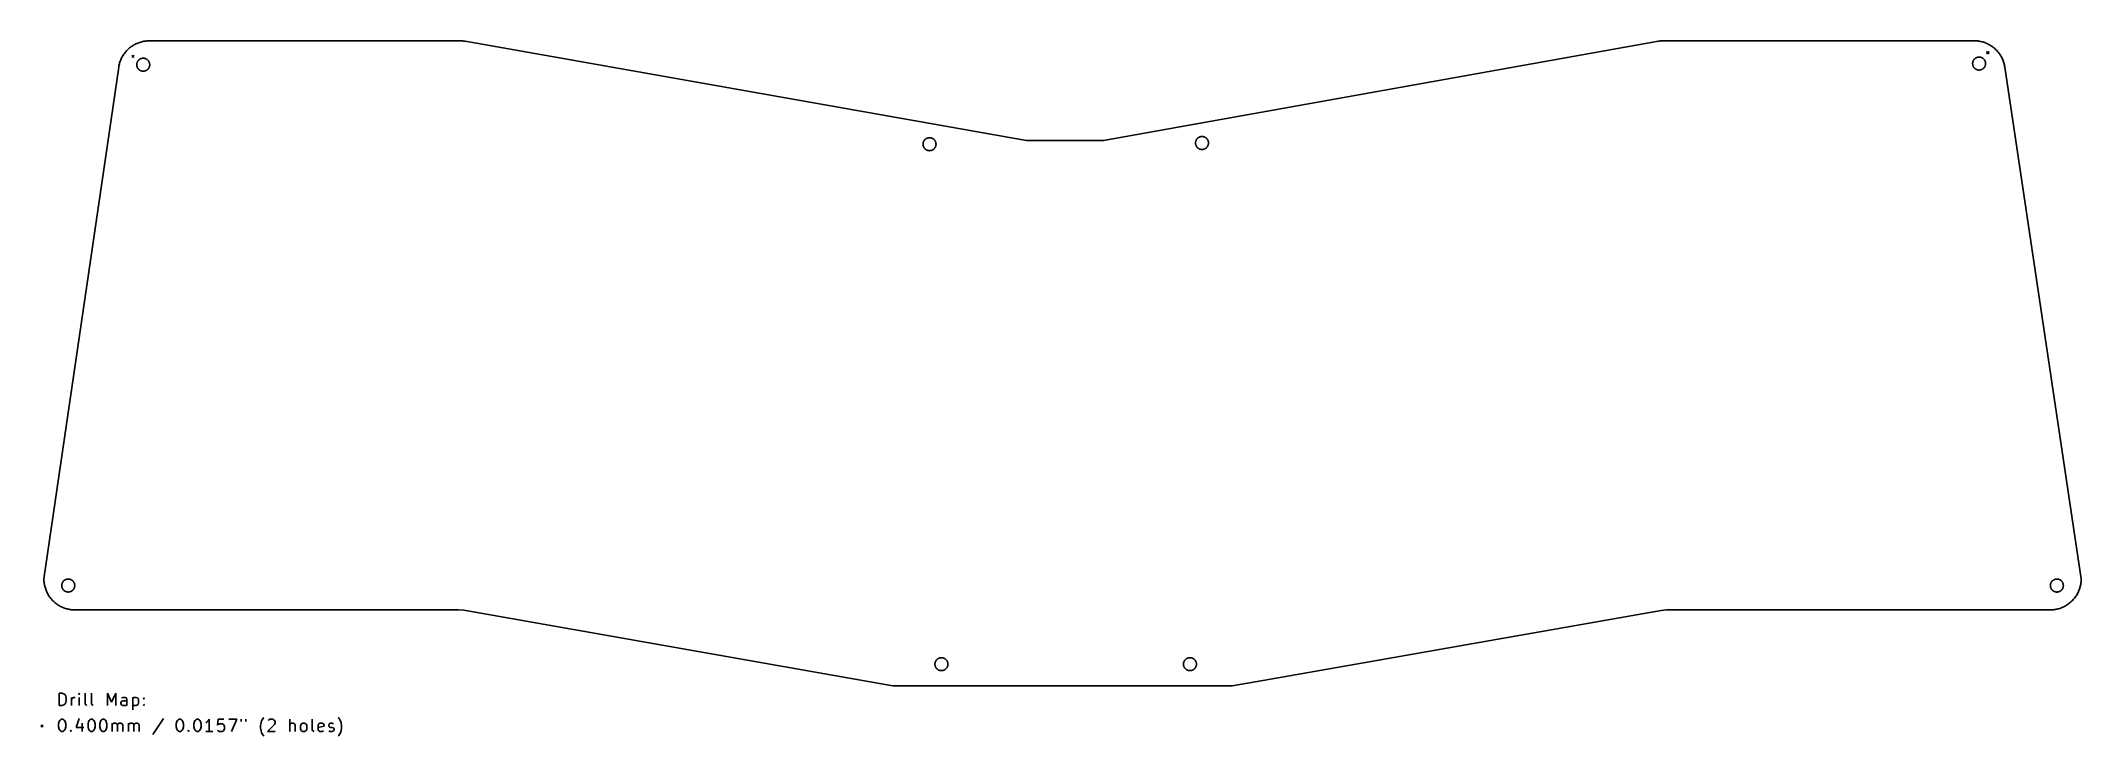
# Model space of a CAD drawing. Extents: x 37 to 367, y -224 to -111.
import ezdxf

# ---------------------------------------------------------------- set-up
doc = ezdxf.new("R2010")
doc.units = 0
doc.layers.add('BLACK', color=7, linetype='CONTINUOUS')

msp = doc.modelspace()

# ---------------------------------------------------------------- linework, layer by layer
at = {"layer": 'BLACK', "linetype": 'CONTINUOUS'}
for p, q in [((51.5826, -112.321), (51.7213, -112.218)), ((51.7213, -112.218), (51.8635, -112.119)), ((51.8635, -112.119), (52.009, -112.026)), ((52.009, -112.026), (52.1577, -111.938)), ((52.1577, -111.938), (52.3093, -111.855)), ((52.3093, -111.855), (52.4637, -111.777)), ((52.4637, -111.777), (52.6207, -111.704)), ((52.6207, -111.704), (52.7801, -111.637)), ((52.7801, -111.637), (52.9417, -111.576)), ((52.9417, -111.576), (53.1053, -111.52)), ((53.1053, -111.52), (53.2708, -111.47)), ((53.2708, -111.47), (53.4379, -111.426)), ((53.4379, -111.426), (53.6065, -111.387)), ((53.6065, -111.387), (53.7763, -111.354)), ((53.7763, -111.354), (53.9471, -111.328)), ((53.9471, -111.328), (54.1187, -111.307)), ((54.1187, -111.307), (54.291, -111.292)), ((54.291, -111.292), (54.4636, -111.283)), ((54.4636, -111.283), (54.6365, -111.28)), ((54.6365, -111.28), (104.91, -111.276)), ((104.91, -111.276), (105.055, -111.278)), ((105.055, -111.278), (105.201, -111.284)), ((105.201, -111.284), (105.346, -111.295)), ((105.346, -111.295), (105.491, -111.31)), ((105.491, -111.31), (105.636, -111.329)), ((105.636, -111.329), (105.78, -111.352)), ((105.78, -111.352), (196.597, -127.396)), ((209.072, -127.396), (298.865, -111.344)), ((298.865, -111.344), (299.009, -111.32)), ((299.009, -111.32), (299.154, -111.301)), ((299.154, -111.301), (299.299, -111.286)), ((299.299, -111.286), (299.445, -111.275)), ((299.445, -111.275), (299.591, -111.269)), ((299.591, -111.269), (299.737, -111.267)), ((299.737, -111.267), (349.988, -111.267)), ((349.988, -111.267), (350.162, -111.27)), ((350.162, -111.27), (350.335, -111.279)), ((350.335, -111.279), (350.508, -111.294)), ((350.508, -111.294), (350.68, -111.315)), ((350.68, -111.315), (350.851, -111.342)), ((350.851, -111.342), (351.022, -111.375)), ((351.022, -111.375), (351.191, -111.414)), ((351.191, -111.414), (351.358, -111.458)), ((351.358, -111.458), (351.524, -111.509)), ((351.524, -111.509), (351.689, -111.565)), ((351.689, -111.565), (351.851, -111.627)), ((351.851, -111.627), (352.011, -111.694)), ((352.011, -111.694), (352.168, -111.767)), ((352.168, -111.767), (352.323, -111.845)), ((352.323, -111.845), (352.475, -111.929)), ((352.475, -111.929), (352.624, -112.018)), ((352.624, -112.018), (352.77, -112.112)), ((352.77, -112.112), (352.912, -112.211)), ((352.912, -112.211), (353.051, -112.315)), ((37.5858, -198.421), (49.6952, -115.518)), ((49.6952, -115.518), (49.7244, -115.348)), ((49.7244, -115.348), (49.7596, -115.179)), ((49.7596, -115.179), (49.8006, -115.011)), ((49.8006, -115.011), (49.8473, -114.844)), ((49.8473, -114.844), (49.8998, -114.679)), ((49.8998, -114.679), (49.958, -114.517)), ((49.958, -114.517), (50.0218, -114.356)), ((50.0218, -114.356), (50.091, -114.198)), ((50.091, -114.198), (50.1657, -114.042)), ((50.1657, -114.042), (50.2458, -113.888)), ((50.2458, -113.888), (50.3311, -113.738)), ((50.3311, -113.738), (50.4215, -113.591)), ((50.4215, -113.591), (50.517, -113.446)), ((50.517, -113.446), (50.6175, -113.306)), ((50.6175, -113.306), (50.7227, -113.169)), ((50.7227, -113.169), (50.8326, -113.035)), ((50.8326, -113.035), (50.9471, -112.905)), ((50.9471, -112.905), (51.0659, -112.78)), ((51.0659, -112.78), (51.1891, -112.659)), ((51.1891, -112.659), (51.3163, -112.541)), ((51.3163, -112.541), (51.4476, -112.429)), ((51.4476, -112.429), (51.5826, -112.321)), ((51.8, -113.6), (52.2, -114)), ((52.2, -113.6), (51.8, -114)), ((52.6117, -115.087), (52.6104, -115.123)), ((52.6104, -115.123), (52.6104, -115.159)), ((52.6104, -115.159), (52.6117, -115.196)), ((52.6142, -115.05), (52.6117, -115.087)), ((52.6117, -115.196), (52.6142, -115.232)), ((52.618, -115.014), (52.6142, -115.05)), ((52.6142, -115.232), (52.618, -115.268)), ((52.623, -114.978), (52.618, -115.014)), ((52.618, -115.268), (52.623, -115.305)), ((52.6293, -114.942), (52.623, -114.978)), ((52.623, -115.305), (52.6293, -115.34)), ((52.6369, -114.906), (52.6293, -114.942)), ((52.6293, -115.34), (52.6369, -115.376)), ((52.6456, -114.871), (52.6369, -114.906)), ((52.6369, -115.376), (52.6456, -115.411)), ((52.6556, -114.836), (52.6456, -114.871)), ((52.6456, -115.411), (52.6556, -115.447)), ((52.6668, -114.801), (52.6556, -114.836)), ((52.6556, -115.447), (52.6668, -115.481)), ((52.6792, -114.767), (52.6668, -114.801)), ((52.6668, -115.481), (52.6792, -115.515)), ((52.6928, -114.733), (52.6792, -114.767)), ((52.6792, -115.515), (52.6928, -115.549)), ((52.7075, -114.7), (52.6928, -114.733)), ((52.6928, -115.549), (52.7075, -115.583)), ((52.7234, -114.667), (52.7075, -114.7)), ((52.7405, -114.635), (52.7234, -114.667)), ((52.7586, -114.603), (52.7405, -114.635)), ((52.7778, -114.572), (52.7586, -114.603)), ((52.7981, -114.542), (52.7778, -114.572)), ((52.8194, -114.512), (52.7981, -114.542)), ((52.8418, -114.483), (52.8194, -114.512)), ((52.8651, -114.455), (52.8418, -114.483)), ((52.8894, -114.428), (52.8651, -114.455)), ((52.9146, -114.402), (52.8894, -114.428)), ((52.9407, -114.377), (52.9146, -114.402)), ((52.9676, -114.352), (52.9407, -114.377)), ((52.9954, -114.328), (52.9676, -114.352)), ((53.0241, -114.306), (52.9954, -114.328)), ((53.0534, -114.284), (53.0241, -114.306)), ((53.0835, -114.264), (53.0534, -114.284)), ((53.1143, -114.244), (53.0835, -114.264)), ((53.1458, -114.226), (53.1143, -114.244)), ((53.1779, -114.209), (53.1458, -114.226)), ((53.2105, -114.192), (53.1779, -114.209)), ((53.2437, -114.177), (53.2105, -114.192)), ((53.2774, -114.163), (53.2437, -114.177)), ((53.3116, -114.151), (53.2774, -114.163)), ((53.3462, -114.139), (53.3116, -114.151)), ((53.3811, -114.129), (53.3462, -114.139)), ((53.4164, -114.12), (53.3811, -114.129)), ((53.452, -114.112), (53.4164, -114.12)), ((53.4879, -114.105), (53.452, -114.112)), ((53.5239, -114.1), (53.4879, -114.105)), ((53.5602, -114.096), (53.5239, -114.1)), ((53.5965, -114.093), (53.5602, -114.096)), ((53.6329, -114.092), (53.5965, -114.093)), ((53.6693, -114.091), (53.6329, -114.092)), ((53.7058, -114.092), (53.6693, -114.091)), ((53.7422, -114.094), (53.7058, -114.092)), ((53.7784, -114.098), (53.7422, -114.094)), ((53.8146, -114.103), (53.7784, -114.098)), ((53.8505, -114.109), (53.8146, -114.103)), ((53.8863, -114.116), (53.8505, -114.109)), ((53.9217, -114.124), (53.8863, -114.116)), ((53.9568, -114.134), (53.9217, -114.124)), ((53.9916, -114.145), (53.9568, -114.134)), ((54.026, -114.157), (53.9916, -114.145)), ((54.0599, -114.17), (54.026, -114.157)), ((54.0934, -114.185), (54.0599, -114.17)), ((54.1263, -114.2), (54.0934, -114.185)), ((54.1587, -114.217), (54.1263, -114.2)), ((54.1905, -114.235), (54.1587, -114.217)), ((54.2216, -114.254), (54.1905, -114.235)), ((54.2521, -114.274), (54.2216, -114.254)), ((54.2818, -114.295), (54.2521, -114.274)), ((54.3108, -114.317), (54.2818, -114.295)), ((54.339, -114.34), (54.3108, -114.317)), ((54.3664, -114.364), (54.339, -114.34)), ((54.393, -114.389), (54.3664, -114.364)), ((54.4186, -114.415), (54.393, -114.389)), ((54.4434, -114.442), (54.4186, -114.415)), ((54.4672, -114.469), (54.4434, -114.442)), ((54.49, -114.498), (54.4672, -114.469)), ((54.5118, -114.527), (54.49, -114.498)), ((54.5326, -114.557), (54.5118, -114.527)), ((54.5524, -114.588), (54.5326, -114.557)), ((54.5711, -114.619), (54.5524, -114.588)), ((54.5887, -114.651), (54.5711, -114.619)), ((54.6051, -114.683), (54.5887, -114.651)), ((54.6204, -114.716), (54.6051, -114.683)), ((54.6051, -115.599), (54.6204, -115.566)), ((54.6346, -114.75), (54.6204, -114.716)), ((54.6204, -115.566), (54.6346, -115.532)), ((54.6476, -114.784), (54.6346, -114.75)), ((54.6346, -115.532), (54.6476, -115.498)), ((54.6594, -114.818), (54.6476, -114.784)), ((54.6476, -115.498), (54.6594, -115.464)), ((54.67, -114.853), (54.6594, -114.818)), ((54.6594, -115.464), (54.67, -115.429)), ((54.6794, -114.889), (54.67, -114.853)), ((54.67, -115.429), (54.6794, -115.394)), ((54.6875, -114.924), (54.6794, -114.889)), ((54.6794, -115.394), (54.6875, -115.358)), ((54.6945, -114.96), (54.6875, -114.924)), ((54.6875, -115.358), (54.6945, -115.323)), ((54.7001, -114.996), (54.6945, -114.96)), ((54.6945, -115.323), (54.7001, -115.287)), ((54.7045, -115.032), (54.7001, -114.996)), ((54.7001, -115.287), (54.7045, -115.25)), ((54.7077, -115.068), (54.7045, -115.032)), ((54.7045, -115.25), (54.7077, -115.214)), ((54.7096, -115.105), (54.7077, -115.068)), ((54.7077, -115.214), (54.7096, -115.178)), ((54.7102, -115.141), (54.7096, -115.105)), ((54.7096, -115.178), (54.7102, -115.141)), ((349.729, -114.9), (349.728, -114.936)), ((349.728, -114.936), (349.728, -114.973)), ((349.728, -114.973), (349.729, -115.009)), ((349.732, -114.863), (349.729, -114.9)), ((349.729, -115.009), (349.732, -115.045)), ((349.735, -114.827), (349.732, -114.863)), ((349.732, -115.045), (349.735, -115.082)), ((349.74, -114.791), (349.735, -114.827)), ((349.735, -115.082), (349.74, -115.118)), ((349.747, -114.755), (349.74, -114.791)), ((349.74, -115.118), (349.747, -115.154)), ((349.754, -114.72), (349.747, -114.755)), ((349.747, -115.154), (349.754, -115.189)), ((349.763, -114.684), (349.754, -114.72)), ((349.754, -115.189), (349.763, -115.225)), ((349.773, -114.649), (349.763, -114.684)), ((349.763, -115.225), (349.773, -115.26)), ((349.784, -114.614), (349.773, -114.649)), ((349.773, -115.26), (349.784, -115.294)), ((349.797, -114.58), (349.784, -114.614)), ((349.784, -115.294), (349.797, -115.329)), ((349.81, -114.546), (349.797, -114.58)), ((349.797, -115.329), (349.81, -115.363)), ((349.825, -114.513), (349.81, -114.546)), ((349.81, -115.363), (349.825, -115.396)), ((349.841, -114.48), (349.825, -114.513)), ((349.825, -115.396), (349.841, -115.429)), ((349.858, -114.448), (349.841, -114.48)), ((349.841, -115.429), (349.858, -115.461)), ((349.876, -114.416), (349.858, -114.448)), ((349.858, -115.461), (349.876, -115.493)), ((349.895, -114.385), (349.876, -114.416)), ((349.876, -115.493), (349.895, -115.523)), ((349.916, -114.355), (349.895, -114.385)), ((349.895, -115.523), (349.916, -115.554)), ((349.937, -114.326), (349.916, -114.355)), ((349.916, -115.554), (349.937, -115.583)), ((349.959, -114.297), (349.937, -114.326)), ((349.983, -114.269), (349.959, -114.297)), ((350.007, -114.242), (349.983, -114.269)), ((350.032, -114.215), (350.007, -114.242)), ((350.058, -114.19), (350.032, -114.215)), ((350.085, -114.165), (350.058, -114.19)), ((350.113, -114.142), (350.085, -114.165)), ((350.142, -114.119), (350.113, -114.142)), ((350.171, -114.098), (350.142, -114.119)), ((350.201, -114.077), (350.171, -114.098)), ((350.232, -114.057), (350.201, -114.077)), ((350.263, -114.039), (350.232, -114.057)), ((350.295, -114.022), (350.263, -114.039)), ((350.328, -114.006), (350.295, -114.022)), ((350.361, -113.991), (350.328, -114.006)), ((350.395, -113.977), (350.361, -113.991)), ((350.429, -113.964), (350.395, -113.977)), ((350.464, -113.952), (350.429, -113.964)), ((350.499, -113.942), (350.464, -113.952)), ((350.534, -113.933), (350.499, -113.942)), ((350.569, -113.925), (350.534, -113.933)), ((350.605, -113.919), (350.569, -113.925)), ((350.641, -113.913), (350.605, -113.919)), ((350.678, -113.909), (350.641, -113.913)), ((350.714, -113.906), (350.678, -113.909)), ((350.75, -113.905), (350.714, -113.906)), ((350.787, -113.904), (350.75, -113.905)), ((350.823, -113.905), (350.787, -113.904)), ((350.86, -113.908), (350.823, -113.905)), ((350.896, -113.911), (350.86, -113.908)), ((350.932, -113.916), (350.896, -113.911)), ((350.968, -113.922), (350.932, -113.916)), ((351.004, -113.929), (350.968, -113.922)), ((351.039, -113.938), (351.004, -113.929)), ((351.074, -113.947), (351.039, -113.938)), ((351.109, -113.958), (351.074, -113.947)), ((351.143, -113.97), (351.109, -113.958)), ((351.177, -113.983), (351.143, -113.97)), ((351.211, -113.998), (351.177, -113.983)), ((351.244, -114.014), (351.211, -113.998)), ((351.276, -114.03), (351.244, -114.014)), ((351.308, -114.048), (351.276, -114.03)), ((351.339, -114.067), (351.308, -114.048)), ((351.37, -114.087), (351.339, -114.067)), ((351.399, -114.108), (351.37, -114.087)), ((351.428, -114.13), (351.399, -114.108)), ((351.456, -114.153), (351.428, -114.13)), ((351.484, -114.177), (351.456, -114.153)), ((351.51, -114.202), (351.484, -114.177)), ((351.536, -114.228), (351.51, -114.202)), ((351.561, -114.255), (351.536, -114.228)), ((351.585, -114.283), (351.561, -114.255)), ((351.607, -114.311), (351.585, -114.283)), ((351.629, -114.34), (351.607, -114.311)), ((351.607, -115.598), (351.629, -115.569)), ((351.65, -114.37), (351.629, -114.34)), ((351.629, -115.569), (351.65, -115.539)), ((351.67, -114.401), (351.65, -114.37)), ((351.65, -115.539), (351.67, -115.508)), ((351.689, -114.432), (351.67, -114.401)), ((351.67, -115.508), (351.689, -115.477)), ((351.706, -114.464), (351.689, -114.432)), ((351.689, -115.477), (351.706, -115.445)), ((351.723, -114.497), (351.706, -114.464)), ((351.706, -115.445), (351.723, -115.412)), ((351.738, -114.53), (351.723, -114.497)), ((351.723, -115.412), (351.738, -115.379)), ((351.752, -114.563), (351.738, -114.53)), ((351.738, -115.379), (351.752, -115.346)), ((351.765, -114.597), (351.752, -114.563)), ((351.752, -115.346), (351.765, -115.312)), ((351.777, -114.632), (351.765, -114.597)), ((351.765, -115.312), (351.777, -115.277)), ((351.787, -114.667), (351.777, -114.632)), ((351.777, -115.277), (351.787, -115.242)), ((351.797, -114.702), (351.787, -114.667)), ((351.787, -115.242), (351.797, -115.207)), ((351.805, -114.737), (351.797, -114.702)), ((351.797, -115.207), (351.805, -115.172)), ((351.812, -114.773), (351.805, -114.737)), ((351.805, -115.172), (351.812, -115.136)), ((351.818, -114.809), (351.812, -114.773)), ((351.812, -115.136), (351.818, -115.1)), ((351.822, -114.845), (351.818, -114.809)), ((351.818, -115.1), (351.822, -115.064)), ((351.825, -114.882), (351.822, -114.845)), ((351.822, -115.064), (351.825, -115.027)), ((351.827, -114.918), (351.825, -114.882)), ((351.825, -115.027), (351.827, -114.991)), ((351.828, -114.954), (351.827, -114.918)), ((351.827, -114.991), (351.828, -114.954)), ((352, -113), (352.4, -113.4)), ((352.4, -113), (352, -113.4)), ((353.051, -112.315), (353.186, -112.423)), ((353.186, -112.423), (353.318, -112.537)), ((353.318, -112.537), (353.445, -112.655)), ((353.445, -112.655), (353.568, -112.777)), ((353.568, -112.777), (353.687, -112.903)), ((353.687, -112.903), (353.802, -113.033)), ((353.802, -113.033), (353.912, -113.168)), ((353.912, -113.168), (354.017, -113.306)), ((354.017, -113.306), (354.117, -113.447)), ((354.117, -113.447), (354.213, -113.592)), ((354.213, -113.592), (354.303, -113.74)), ((354.303, -113.74), (354.388, -113.891)), ((354.388, -113.891), (354.468, -114.046)), ((354.468, -114.046), (354.542, -114.202)), ((354.542, -114.202), (354.611, -114.362)), ((354.611, -114.362), (354.674, -114.523)), ((354.674, -114.523), (354.732, -114.687)), ((354.732, -114.687), (354.784, -114.852)), ((354.784, -114.852), (354.83, -115.019)), ((354.83, -115.019), (354.87, -115.188)), ((354.87, -115.188), (354.905, -115.358)), ((354.905, -115.358), (354.933, -115.529)), ((354.933, -115.529), (367.298, -198.425)), ((52.7075, -115.583), (52.7234, -115.615)), ((52.7234, -115.615), (52.7405, -115.648)), ((52.7405, -115.648), (52.7586, -115.679)), ((52.7586, -115.679), (52.7778, -115.71)), ((52.7778, -115.71), (52.7981, -115.741)), ((52.7981, -115.741), (52.8194, -115.77)), ((52.8194, -115.77), (52.8418, -115.799)), ((52.8418, -115.799), (52.8651, -115.827)), ((52.8651, -115.827), (52.8894, -115.854)), ((52.8894, -115.854), (52.9146, -115.88)), ((52.9146, -115.88), (52.9407, -115.906)), ((52.9407, -115.906), (52.9676, -115.93)), ((52.9676, -115.93), (52.9954, -115.954)), ((52.9954, -115.954), (53.0241, -115.977)), ((53.0241, -115.977), (53.0534, -115.998)), ((53.0534, -115.998), (53.0835, -116.019)), ((53.0835, -116.019), (53.1143, -116.038)), ((53.1143, -116.038), (53.1458, -116.057)), ((53.1458, -116.057), (53.1779, -116.074)), ((53.1779, -116.074), (53.2105, -116.09)), ((53.2105, -116.09), (53.2437, -116.105)), ((53.2437, -116.105), (53.2774, -116.119)), ((53.2774, -116.119), (53.3116, -116.132)), ((53.3116, -116.132), (53.3462, -116.143)), ((53.3462, -116.143), (53.3811, -116.153)), ((53.3811, -116.153), (53.4164, -116.162)), ((53.4164, -116.162), (53.452, -116.17)), ((53.452, -116.17), (53.4879, -116.177)), ((53.4879, -116.177), (53.5239, -116.182)), ((53.5239, -116.182), (53.5602, -116.186)), ((53.5602, -116.186), (53.5965, -116.189)), ((53.5965, -116.189), (53.6329, -116.191)), ((53.6329, -116.191), (53.6693, -116.191)), ((53.6693, -116.191), (53.7058, -116.19)), ((53.7058, -116.19), (53.7422, -116.188)), ((53.7422, -116.188), (53.7784, -116.185)), ((53.7784, -116.185), (53.8146, -116.18)), ((53.8146, -116.18), (53.8505, -116.174)), ((53.8505, -116.174), (53.8863, -116.167)), ((53.8863, -116.167), (53.9217, -116.158)), ((53.9217, -116.158), (53.9568, -116.148)), ((53.9568, -116.148), (53.9916, -116.138)), ((53.9916, -116.138), (54.026, -116.125)), ((54.026, -116.125), (54.0599, -116.112)), ((54.0599, -116.112), (54.0934, -116.098)), ((54.0934, -116.098), (54.1263, -116.082)), ((54.1263, -116.082), (54.1587, -116.065)), ((54.1587, -116.065), (54.1905, -116.047)), ((54.1905, -116.047), (54.2216, -116.029)), ((54.2216, -116.029), (54.2521, -116.008)), ((54.2521, -116.008), (54.2818, -115.987)), ((54.2818, -115.987), (54.3108, -115.965)), ((54.3108, -115.965), (54.339, -115.942)), ((54.339, -115.942), (54.3664, -115.918)), ((54.3664, -115.918), (54.393, -115.893)), ((54.393, -115.893), (54.4186, -115.867)), ((54.4186, -115.867), (54.4434, -115.841)), ((54.4434, -115.841), (54.4672, -115.813)), ((54.4672, -115.813), (54.49, -115.785)), ((54.49, -115.785), (54.5118, -115.755)), ((54.5118, -115.755), (54.5326, -115.725)), ((54.5326, -115.725), (54.5524, -115.695)), ((54.5524, -115.695), (54.5711, -115.664)), ((54.5711, -115.664), (54.5887, -115.632)), ((54.5887, -115.632), (54.6051, -115.599)), ((349.937, -115.583), (349.959, -115.612)), ((349.959, -115.612), (349.983, -115.64)), ((349.983, -115.64), (350.007, -115.667)), ((350.007, -115.667), (350.032, -115.694)), ((350.032, -115.694), (350.058, -115.719)), ((350.058, -115.719), (350.085, -115.744)), ((350.085, -115.744), (350.113, -115.767)), ((350.113, -115.767), (350.142, -115.79)), ((350.142, -115.79), (350.171, -115.811)), ((350.171, -115.811), (350.201, -115.832)), ((350.201, -115.832), (350.232, -115.851)), ((350.232, -115.851), (350.263, -115.87)), ((350.263, -115.87), (350.295, -115.887)), ((350.295, -115.887), (350.328, -115.903)), ((350.328, -115.903), (350.361, -115.918)), ((350.361, -115.918), (350.395, -115.932)), ((350.395, -115.932), (350.429, -115.945)), ((350.429, -115.945), (350.464, -115.956)), ((350.464, -115.956), (350.499, -115.967)), ((350.499, -115.967), (350.534, -115.976)), ((350.534, -115.976), (350.569, -115.984)), ((350.569, -115.984), (350.605, -115.99)), ((350.605, -115.99), (350.641, -115.996)), ((350.641, -115.996), (350.678, -116)), ((350.678, -116), (350.714, -116.002)), ((350.714, -116.002), (350.75, -116.004)), ((350.75, -116.004), (350.787, -116.004)), ((350.787, -116.004), (350.823, -116.003)), ((350.823, -116.003), (350.86, -116.001)), ((350.86, -116.001), (350.896, -115.998)), ((350.896, -115.998), (350.932, -115.993)), ((350.932, -115.993), (350.968, -115.987)), ((350.968, -115.987), (351.004, -115.98)), ((351.004, -115.98), (351.039, -115.971)), ((351.039, -115.971), (351.074, -115.962)), ((351.074, -115.962), (351.109, -115.951)), ((351.109, -115.951), (351.143, -115.939)), ((351.143, -115.939), (351.177, -115.925)), ((351.177, -115.925), (351.211, -115.911)), ((351.211, -115.911), (351.244, -115.895)), ((351.244, -115.895), (351.276, -115.879)), ((351.276, -115.879), (351.308, -115.861)), ((351.308, -115.861), (351.339, -115.842)), ((351.339, -115.842), (351.37, -115.822)), ((351.37, -115.822), (351.399, -115.801)), ((351.399, -115.801), (351.428, -115.779)), ((351.428, -115.779), (351.456, -115.756)), ((351.456, -115.756), (351.484, -115.731)), ((351.484, -115.731), (351.51, -115.706)), ((351.51, -115.706), (351.536, -115.681)), ((351.536, -115.681), (351.561, -115.654)), ((351.561, -115.654), (351.585, -115.626)), ((351.585, -115.626), (351.607, -115.598)), ((179.866, -127.959), (179.865, -127.995)), ((179.865, -127.995), (179.865, -128.032)), ((179.865, -128.032), (179.866, -128.068)), ((179.869, -127.922), (179.866, -127.959)), ((179.866, -128.068), (179.869, -128.104)), ((179.873, -127.886), (179.869, -127.922)), ((179.869, -128.104), (179.873, -128.141)), ((179.878, -127.85), (179.873, -127.886)), ((179.873, -128.141), (179.878, -128.177)), ((179.884, -127.814), (179.878, -127.85)), ((179.878, -128.177), (179.884, -128.213)), ((179.892, -127.778), (179.884, -127.814)), ((179.884, -128.213), (179.892, -128.248)), ((179.9, -127.743), (179.892, -127.778)), ((179.892, -128.248), (179.9, -128.284)), ((179.91, -127.708), (179.9, -127.743)), ((179.9, -128.284), (179.91, -128.319)), ((179.921, -127.673), (179.91, -127.708)), ((179.91, -128.319), (179.921, -128.353)), ((179.934, -127.639), (179.921, -127.673)), ((179.921, -128.353), (179.934, -128.388)), ((179.947, -127.605), (179.934, -127.639)), ((179.934, -128.388), (179.947, -128.421)), ((179.962, -127.572), (179.947, -127.605)), ((179.947, -128.421), (179.962, -128.455)), ((179.978, -127.539), (179.962, -127.572)), ((179.962, -128.455), (179.978, -128.488)), ((179.995, -127.507), (179.978, -127.539)), ((179.978, -128.488), (179.995, -128.52)), ((180.013, -127.475), (179.995, -127.507)), ((179.995, -128.52), (180.013, -128.551)), ((180.032, -127.444), (180.013, -127.475)), ((180.013, -128.551), (180.032, -128.582)), ((180.053, -127.414), (180.032, -127.444)), ((180.032, -128.582), (180.053, -128.613)), ((180.074, -127.384), (180.053, -127.414)), ((180.053, -128.613), (180.074, -128.642)), ((180.096, -127.356), (180.074, -127.384)), ((180.074, -128.642), (180.096, -128.671)), ((180.12, -127.328), (180.096, -127.356)), ((180.096, -128.671), (180.12, -128.699)), ((180.144, -127.3), (180.12, -127.328)), ((180.12, -128.699), (180.144, -128.726)), ((180.169, -127.274), (180.144, -127.3)), ((180.144, -128.726), (180.169, -128.753)), ((180.195, -127.249), (180.169, -127.274)), ((180.169, -128.753), (180.195, -128.778)), ((180.222, -127.224), (180.195, -127.249)), ((180.195, -128.778), (180.222, -128.803)), ((180.25, -127.201), (180.222, -127.224)), ((180.279, -127.178), (180.25, -127.201)), ((180.308, -127.156), (180.279, -127.178)), ((180.338, -127.136), (180.308, -127.156)), ((180.369, -127.116), (180.338, -127.136)), ((180.4, -127.098), (180.369, -127.116)), ((180.433, -127.081), (180.4, -127.098)), ((180.465, -127.065), (180.433, -127.081)), ((180.498, -127.049), (180.465, -127.065)), ((180.532, -127.036), (180.498, -127.049)), ((180.566, -127.023), (180.532, -127.036)), ((180.601, -127.011), (180.566, -127.023)), ((180.636, -127.001), (180.601, -127.011)), ((180.671, -126.992), (180.636, -127.001)), ((180.707, -126.984), (180.671, -126.992)), ((180.743, -126.978), (180.707, -126.984)), ((180.779, -126.972), (180.743, -126.978)), ((180.815, -126.968), (180.779, -126.972)), ((180.851, -126.965), (180.815, -126.968)), ((180.888, -126.964), (180.851, -126.965)), ((180.924, -126.963), (180.888, -126.964)), ((180.96, -126.964), (180.924, -126.963)), ((180.997, -126.967), (180.96, -126.964)), ((181.033, -126.97), (180.997, -126.967)), ((181.069, -126.975), (181.033, -126.97)), ((181.105, -126.981), (181.069, -126.975)), ((181.141, -126.988), (181.105, -126.981)), ((181.176, -126.996), (181.141, -126.988)), ((181.212, -127.006), (181.176, -126.996)), ((181.246, -127.017), (181.212, -127.006)), ((181.281, -127.029), (181.246, -127.017)), ((181.315, -127.042), (181.281, -127.029)), ((181.348, -127.057), (181.315, -127.042)), ((181.381, -127.072), (181.348, -127.057)), ((181.413, -127.089), (181.381, -127.072)), ((181.445, -127.107), (181.413, -127.089)), ((181.476, -127.126), (181.445, -127.107)), ((181.507, -127.146), (181.476, -127.126)), ((181.536, -127.167), (181.507, -127.146)), ((181.565, -127.189), (181.536, -127.167)), ((181.594, -127.212), (181.565, -127.189)), ((181.621, -127.236), (181.594, -127.212)), ((181.648, -127.261), (181.621, -127.236)), ((181.621, -128.79), (181.648, -128.765)), ((181.673, -127.287), (181.648, -127.261)), ((181.648, -128.765), (181.673, -128.74)), ((181.698, -127.314), (181.673, -127.287)), ((181.673, -128.74), (181.698, -128.713)), ((181.722, -127.342), (181.698, -127.314)), ((181.698, -128.713), (181.722, -128.685)), ((181.745, -127.37), (181.722, -127.342)), ((181.722, -128.685), (181.745, -128.657)), ((181.767, -127.399), (181.745, -127.37)), ((181.745, -128.657), (181.767, -128.628)), ((181.787, -127.429), (181.767, -127.399)), ((181.767, -128.628), (181.787, -128.598)), ((181.807, -127.46), (181.787, -127.429)), ((181.787, -128.598), (181.807, -128.567)), ((181.826, -127.491), (181.807, -127.46)), ((181.807, -128.567), (181.826, -128.536)), ((181.843, -127.523), (181.826, -127.491)), ((181.826, -128.536), (181.843, -128.504)), ((181.86, -127.555), (181.843, -127.523)), ((181.843, -128.504), (181.86, -128.471)), ((181.875, -127.588), (181.86, -127.555)), ((181.86, -128.471), (181.875, -128.438)), ((181.889, -127.622), (181.875, -127.588)), ((181.875, -128.438), (181.889, -128.405)), ((181.902, -127.656), (181.889, -127.622)), ((181.889, -128.405), (181.902, -128.371)), ((181.914, -127.691), (181.902, -127.656)), ((181.902, -128.371), (181.914, -128.336)), ((181.925, -127.725), (181.914, -127.691)), ((181.914, -128.336), (181.925, -128.301)), ((181.934, -127.761), (181.925, -127.725)), ((181.925, -128.301), (181.934, -128.266)), ((181.942, -127.796), (181.934, -127.761)), ((181.934, -128.266), (181.942, -128.23)), ((181.949, -127.832), (181.942, -127.796)), ((181.942, -128.23), (181.949, -128.195)), ((181.955, -127.868), (181.949, -127.832)), ((181.949, -128.195), (181.955, -128.159)), ((181.959, -127.904), (181.955, -127.868)), ((181.955, -128.159), (181.959, -128.122)), ((181.962, -127.941), (181.959, -127.904)), ((181.959, -128.122), (181.962, -128.086)), ((181.964, -127.977), (181.962, -127.941)), ((181.962, -128.086), (181.964, -128.05)), ((181.965, -128.013), (181.964, -127.977)), ((181.964, -128.05), (181.965, -128.013)), ((196.597, -127.396), (196.655, -127.406)), ((196.655, -127.406), (196.713, -127.413)), ((196.713, -127.413), (196.771, -127.419)), ((196.771, -127.419), (196.829, -127.423)), ((196.829, -127.423), (196.887, -127.426)), ((196.887, -127.426), (196.945, -127.427)), ((196.945, -127.427), (208.721, -127.427)), ((208.721, -127.427), (208.779, -127.426)), ((208.779, -127.426), (208.838, -127.423)), ((208.838, -127.423), (208.897, -127.419)), ((208.897, -127.419), (208.956, -127.413)), ((208.956, -127.413), (209.014, -127.405)), ((209.014, -127.405), (209.072, -127.396)), ((223.962, -127.763), (223.961, -127.8)), ((223.961, -127.8), (223.961, -127.836)), ((223.961, -127.836), (223.962, -127.872)), ((223.965, -127.727), (223.962, -127.763)), ((223.962, -127.872), (223.965, -127.909)), ((223.969, -127.691), (223.965, -127.727)), ((223.965, -127.909), (223.969, -127.945)), ((223.974, -127.654), (223.969, -127.691)), ((223.969, -127.945), (223.974, -127.981)), ((223.98, -127.619), (223.974, -127.654)), ((223.974, -127.981), (223.98, -128.017)), ((223.987, -127.583), (223.98, -127.619)), ((223.98, -128.017), (223.987, -128.053)), ((223.996, -127.547), (223.987, -127.583)), ((223.987, -128.053), (223.996, -128.088)), ((224.006, -127.512), (223.996, -127.547)), ((223.996, -128.088), (224.006, -128.123)), ((224.017, -127.478), (224.006, -127.512)), ((224.006, -128.123), (224.017, -128.158)), ((224.03, -127.443), (224.017, -127.478)), ((224.017, -128.158), (224.03, -128.192)), ((224.043, -127.41), (224.03, -127.443)), ((224.03, -128.192), (224.043, -128.226)), ((224.058, -127.376), (224.043, -127.41)), ((224.043, -128.226), (224.058, -128.259)), ((224.074, -127.344), (224.058, -127.376)), ((224.058, -128.259), (224.074, -128.292)), ((224.091, -127.311), (224.074, -127.344)), ((224.074, -128.292), (224.091, -128.324)), ((224.109, -127.28), (224.091, -127.311)), ((224.091, -128.324), (224.109, -128.356)), ((224.128, -127.249), (224.109, -127.28)), ((224.109, -128.356), (224.128, -128.387)), ((224.149, -127.218), (224.128, -127.249)), ((224.128, -128.387), (224.149, -128.417)), ((224.17, -127.189), (224.149, -127.218)), ((224.149, -128.417), (224.17, -128.447)), ((224.192, -127.16), (224.17, -127.189)), ((224.17, -128.447), (224.192, -128.475)), ((224.216, -127.132), (224.192, -127.16)), ((224.192, -128.475), (224.216, -128.504)), ((224.24, -127.105), (224.216, -127.132)), ((224.216, -128.504), (224.24, -128.531)), ((224.265, -127.079), (224.24, -127.105)), ((224.24, -128.531), (224.265, -128.557)), ((224.291, -127.053), (224.265, -127.079)), ((224.265, -128.557), (224.291, -128.582)), ((224.318, -127.029), (224.291, -127.053)), ((224.291, -128.582), (224.318, -128.607)), ((224.346, -127.005), (224.318, -127.029)), ((224.318, -128.607), (224.346, -128.631)), ((224.375, -126.982), (224.346, -127.005)), ((224.346, -128.631), (224.375, -128.653)), ((224.404, -126.961), (224.375, -126.982)), ((224.375, -128.653), (224.404, -128.675)), ((224.434, -126.94), (224.404, -126.961)), ((224.404, -128.675), (224.434, -128.695)), ((224.465, -126.921), (224.434, -126.94)), ((224.434, -128.695), (224.465, -128.715)), ((224.496, -126.902), (224.465, -126.921)), ((224.465, -128.715), (224.496, -128.733)), ((224.528, -126.885), (224.496, -126.902)), ((224.496, -128.733), (224.528, -128.75)), ((224.561, -126.869), (224.528, -126.885)), ((224.528, -128.75), (224.561, -128.767)), ((224.594, -126.854), (224.561, -126.869)), ((224.561, -128.767), (224.594, -128.782)), ((224.628, -126.84), (224.594, -126.854)), ((224.594, -128.782), (224.628, -128.796)), ((224.662, -126.827), (224.628, -126.84)), ((224.697, -126.816), (224.662, -126.827)), ((224.732, -126.806), (224.697, -126.816)), ((224.767, -126.796), (224.732, -126.806)), ((224.803, -126.789), (224.767, -126.796)), ((224.838, -126.782), (224.803, -126.789)), ((224.875, -126.777), (224.838, -126.782)), ((224.911, -126.773), (224.875, -126.777)), ((224.947, -126.77), (224.911, -126.773)), ((224.983, -126.768), (224.947, -126.77)), ((225.02, -126.768), (224.983, -126.768)), ((225.056, -126.769), (225.02, -126.768)), ((225.093, -126.771), (225.056, -126.769)), ((225.129, -126.774), (225.093, -126.771)), ((225.165, -126.779), (225.129, -126.774)), ((225.201, -126.785), (225.165, -126.779)), ((225.237, -126.792), (225.201, -126.785)), ((225.272, -126.801), (225.237, -126.792)), ((225.307, -126.811), (225.272, -126.801)), ((225.342, -126.821), (225.307, -126.811)), ((225.377, -126.834), (225.342, -126.821)), ((225.411, -126.847), (225.377, -126.834)), ((225.444, -126.861), (225.411, -126.847)), ((225.411, -128.789), (225.444, -128.774)), ((225.477, -126.877), (225.444, -126.861)), ((225.444, -128.774), (225.477, -128.759)), ((225.509, -126.894), (225.477, -126.877)), ((225.477, -128.759), (225.509, -128.742)), ((225.541, -126.912), (225.509, -126.894)), ((225.509, -128.742), (225.541, -128.724)), ((225.572, -126.93), (225.541, -126.912)), ((225.541, -128.724), (225.572, -128.705)), ((225.603, -126.95), (225.572, -126.93)), ((225.572, -128.705), (225.603, -128.685)), ((225.632, -126.972), (225.603, -126.95)), ((225.603, -128.685), (225.632, -128.664)), ((225.661, -126.994), (225.632, -126.972)), ((225.632, -128.664), (225.661, -128.642)), ((225.69, -127.017), (225.661, -126.994)), ((225.661, -128.642), (225.69, -128.619)), ((225.717, -127.041), (225.69, -127.017)), ((225.69, -128.619), (225.717, -128.595)), ((225.744, -127.066), (225.717, -127.041)), ((225.717, -128.595), (225.744, -128.57)), ((225.769, -127.092), (225.744, -127.066)), ((225.744, -128.57), (225.769, -128.544)), ((225.794, -127.118), (225.769, -127.092)), ((225.769, -128.544), (225.794, -128.517)), ((225.818, -127.146), (225.794, -127.118)), ((225.794, -128.517), (225.818, -128.49)), ((225.841, -127.174), (225.818, -127.146)), ((225.818, -128.49), (225.841, -128.461)), ((225.862, -127.204), (225.841, -127.174)), ((225.841, -128.461), (225.862, -128.432)), ((225.883, -127.233), (225.862, -127.204)), ((225.862, -128.432), (225.883, -128.402)), ((225.903, -127.264), (225.883, -127.233)), ((225.883, -128.402), (225.903, -128.371)), ((225.922, -127.295), (225.903, -127.264)), ((225.903, -128.371), (225.922, -128.34)), ((225.939, -127.327), (225.922, -127.295)), ((225.922, -128.34), (225.939, -128.308)), ((225.956, -127.36), (225.939, -127.327)), ((225.939, -128.308), (225.956, -128.276)), ((225.971, -127.393), (225.956, -127.36)), ((225.956, -128.276), (225.971, -128.243)), ((225.985, -127.427), (225.971, -127.393)), ((225.971, -128.243), (225.985, -128.209)), ((225.998, -127.461), (225.985, -127.427)), ((225.985, -128.209), (225.998, -128.175)), ((226.01, -127.495), (225.998, -127.461)), ((225.998, -128.175), (226.01, -128.141)), ((226.021, -127.53), (226.01, -127.495)), ((226.01, -128.141), (226.021, -128.106)), ((226.03, -127.565), (226.021, -127.53)), ((226.021, -128.106), (226.03, -128.07)), ((226.038, -127.601), (226.03, -127.565)), ((226.03, -128.07), (226.038, -128.035)), ((226.045, -127.636), (226.038, -127.601)), ((226.038, -128.035), (226.045, -127.999)), ((226.051, -127.672), (226.045, -127.636)), ((226.045, -127.999), (226.051, -127.963)), ((226.055, -127.709), (226.051, -127.672)), ((226.051, -127.963), (226.055, -127.927)), ((226.058, -127.745), (226.055, -127.709)), ((226.055, -127.927), (226.058, -127.891)), ((226.06, -127.781), (226.058, -127.745)), ((226.058, -127.891), (226.06, -127.854)), ((226.061, -127.818), (226.06, -127.781)), ((226.06, -127.854), (226.061, -127.818)), ((180.222, -128.803), (180.25, -128.826)), ((180.25, -128.826), (180.279, -128.849)), ((180.279, -128.849), (180.308, -128.87)), ((180.308, -128.87), (180.338, -128.891)), ((180.338, -128.891), (180.369, -128.91)), ((180.369, -128.91), (180.4, -128.929)), ((180.4, -128.929), (180.433, -128.946)), ((180.433, -128.946), (180.465, -128.962)), ((180.465, -128.962), (180.498, -128.977)), ((180.498, -128.977), (180.532, -128.991)), ((180.532, -128.991), (180.566, -129.004)), ((180.566, -129.004), (180.601, -129.015)), ((180.601, -129.015), (180.636, -129.026)), ((180.636, -129.026), (180.671, -129.035)), ((180.671, -129.035), (180.707, -129.042)), ((180.707, -129.042), (180.743, -129.049)), ((180.743, -129.049), (180.779, -129.054)), ((180.779, -129.054), (180.815, -129.059)), ((180.815, -129.059), (180.851, -129.061)), ((180.851, -129.061), (180.888, -129.063)), ((180.888, -129.063), (180.924, -129.063)), ((180.924, -129.063), (180.96, -129.062)), ((180.96, -129.062), (180.997, -129.06)), ((180.997, -129.06), (181.033, -129.057)), ((181.033, -129.057), (181.069, -129.052)), ((181.069, -129.052), (181.105, -129.046)), ((181.105, -129.046), (181.141, -129.039)), ((181.141, -129.039), (181.176, -129.03)), ((181.176, -129.03), (181.212, -129.021)), ((181.212, -129.021), (181.246, -129.01)), ((181.246, -129.01), (181.281, -128.998)), ((181.281, -128.998), (181.315, -128.984)), ((181.315, -128.984), (181.348, -128.97)), ((181.348, -128.97), (181.381, -128.954)), ((181.381, -128.954), (181.413, -128.937)), ((181.413, -128.937), (181.445, -128.92)), ((181.445, -128.92), (181.476, -128.901)), ((181.476, -128.901), (181.507, -128.881)), ((181.507, -128.881), (181.536, -128.86)), ((181.536, -128.86), (181.565, -128.838)), ((181.565, -128.838), (181.594, -128.814)), ((181.594, -128.814), (181.621, -128.79)), ((224.628, -128.796), (224.662, -128.808)), ((224.662, -128.808), (224.697, -128.82)), ((224.697, -128.82), (224.732, -128.83)), ((224.732, -128.83), (224.767, -128.839)), ((224.767, -128.839), (224.803, -128.847)), ((224.803, -128.847), (224.838, -128.854)), ((224.838, -128.854), (224.875, -128.859)), ((224.875, -128.859), (224.911, -128.863)), ((224.911, -128.863), (224.947, -128.866)), ((224.947, -128.866), (224.983, -128.867)), ((224.983, -128.867), (225.02, -128.868)), ((225.02, -128.868), (225.056, -128.867)), ((225.056, -128.867), (225.093, -128.865)), ((225.093, -128.865), (225.129, -128.861)), ((225.129, -128.861), (225.165, -128.856)), ((225.165, -128.856), (225.201, -128.85)), ((225.201, -128.85), (225.237, -128.843)), ((225.237, -128.843), (225.272, -128.835)), ((225.272, -128.835), (225.307, -128.825)), ((225.307, -128.825), (225.342, -128.814)), ((225.342, -128.814), (225.377, -128.802)), ((225.377, -128.802), (225.411, -128.789)), ((37.5886, -198.592), (37.5858, -198.421)), ((37.5973, -198.762), (37.5886, -198.592)), ((37.6118, -198.932), (37.5973, -198.762)), ((37.6321, -199.102), (37.6118, -198.932)), ((37.6582, -199.271), (37.6321, -199.102)), ((37.69, -199.439), (37.6582, -199.271)), ((37.7275, -199.605), (37.69, -199.439)), ((37.7707, -199.77), (37.7275, -199.605)), ((37.8196, -199.934), (37.7707, -199.77)), ((37.8739, -200.096), (37.8196, -199.934)), ((37.9338, -200.256), (37.8739, -200.096)), ((37.9991, -200.414), (37.9338, -200.256)), ((38.0698, -200.569), (37.9991, -200.414)), ((38.1457, -200.722), (38.0698, -200.569)), ((38.2268, -200.872), (38.1457, -200.722)), ((38.313, -201.02), (38.2268, -200.872)), ((38.4042, -201.164), (38.313, -201.02)), ((38.5002, -201.305), (38.4042, -201.164)), ((38.601, -201.443), (38.5002, -201.305)), ((40.4758, -199.428), (40.4746, -199.465)), ((40.4746, -199.465), (40.4746, -199.501)), ((40.4746, -199.501), (40.4758, -199.538)), ((40.4784, -199.392), (40.4758, -199.428)), ((40.4758, -199.538), (40.4784, -199.574)), ((40.4821, -199.356), (40.4784, -199.392)), ((40.4784, -199.574), (40.4821, -199.61)), ((40.4872, -199.32), (40.4821, -199.356)), ((40.4821, -199.61), (40.4872, -199.646)), ((40.4935, -199.284), (40.4872, -199.32)), ((40.4872, -199.646), (40.4935, -199.682)), ((40.501, -199.248), (40.4935, -199.284)), ((40.4935, -199.682), (40.501, -199.718)), ((40.5098, -199.213), (40.501, -199.248)), ((40.501, -199.718), (40.5098, -199.753)), ((40.5198, -199.178), (40.5098, -199.213)), ((40.5098, -199.753), (40.5198, -199.788)), ((40.531, -199.143), (40.5198, -199.178)), ((40.5198, -199.788), (40.531, -199.823)), ((40.5434, -199.109), (40.531, -199.143)), ((40.531, -199.823), (40.5434, -199.857)), ((40.557, -199.075), (40.5434, -199.109)), ((40.5434, -199.857), (40.557, -199.891)), ((40.5717, -199.042), (40.557, -199.075)), ((40.557, -199.891), (40.5717, -199.924)), ((40.5876, -199.009), (40.5717, -199.042)), ((40.5717, -199.924), (40.5876, -199.957)), ((40.6046, -198.976), (40.5876, -199.009)), ((40.5876, -199.957), (40.6046, -199.989)), ((40.6228, -198.945), (40.6046, -198.976)), ((40.6046, -199.989), (40.6228, -200.021)), ((40.642, -198.914), (40.6228, -198.945)), ((40.6228, -200.021), (40.642, -200.052)), ((40.6623, -198.884), (40.642, -198.914)), ((40.642, -200.052), (40.6623, -200.082)), ((40.6836, -198.854), (40.6623, -198.884)), ((40.6623, -200.082), (40.6836, -200.112)), ((40.7059, -198.825), (40.6836, -198.854)), ((40.6836, -200.112), (40.7059, -200.141)), ((40.7292, -198.797), (40.7059, -198.825)), ((40.7059, -200.141), (40.7292, -200.169)), ((40.7535, -198.77), (40.7292, -198.797)), ((40.7292, -200.169), (40.7535, -200.196)), ((40.7787, -198.744), (40.7535, -198.77)), ((40.7535, -200.196), (40.7787, -200.222)), ((40.8048, -198.718), (40.7787, -198.744)), ((40.7787, -200.222), (40.8048, -200.248)), ((40.8318, -198.694), (40.8048, -198.718)), ((40.8048, -200.248), (40.8318, -200.272)), ((40.8596, -198.67), (40.8318, -198.694)), ((40.8318, -200.272), (40.8596, -200.296)), ((40.8882, -198.648), (40.8596, -198.67)), ((40.8596, -200.296), (40.8882, -200.318)), ((40.9176, -198.626), (40.8882, -198.648)), ((40.8882, -200.318), (40.9176, -200.34)), ((40.9477, -198.606), (40.9176, -198.626)), ((40.9176, -200.34), (40.9477, -200.36)), ((40.9785, -198.586), (40.9477, -198.606)), ((40.9477, -200.36), (40.9785, -200.38)), ((41.01, -198.568), (40.9785, -198.586)), ((40.9785, -200.38), (41.01, -200.398)), ((41.042, -198.55), (41.01, -198.568)), ((41.01, -200.398), (41.042, -200.416)), ((41.0747, -198.534), (41.042, -198.55)), ((41.042, -200.416), (41.0747, -200.432)), ((41.1079, -198.519), (41.0747, -198.534)), ((41.0747, -200.432), (41.1079, -200.447)), ((41.1416, -198.505), (41.1079, -198.519)), ((41.1079, -200.447), (41.1416, -200.461)), ((41.1758, -198.493), (41.1416, -198.505)), ((41.1416, -200.461), (41.1758, -200.473)), ((41.2104, -198.481), (41.1758, -198.493)), ((41.1758, -200.473), (41.2104, -200.485)), ((41.2453, -198.471), (41.2104, -198.481)), ((41.2104, -200.485), (41.2453, -200.495)), ((41.2806, -198.462), (41.2453, -198.471)), ((41.2453, -200.495), (41.2806, -200.504)), ((41.3162, -198.454), (41.2806, -198.462)), ((41.2806, -200.504), (41.3162, -200.512)), ((41.3521, -198.447), (41.3162, -198.454)), ((41.3162, -200.512), (41.3521, -200.519)), ((41.3881, -198.442), (41.3521, -198.447)), ((41.3521, -200.519), (41.3881, -200.524)), ((41.4243, -198.438), (41.3881, -198.442)), ((41.3881, -200.524), (41.4243, -200.528)), ((41.4607, -198.435), (41.4243, -198.438)), ((41.4243, -200.528), (41.4607, -200.531)), ((41.4971, -198.433), (41.4607, -198.435)), ((41.4607, -200.531), (41.4971, -200.533)), ((41.5335, -198.433), (41.4971, -198.433)), ((41.4971, -200.533), (41.5335, -200.533)), ((41.57, -198.434), (41.5335, -198.433)), ((41.5335, -200.533), (41.57, -200.532)), ((41.6063, -198.436), (41.57, -198.434)), ((41.57, -200.532), (41.6063, -200.53)), ((41.6426, -198.44), (41.6063, -198.436)), ((41.6063, -200.53), (41.6426, -200.526)), ((41.6788, -198.444), (41.6426, -198.44)), ((41.6426, -200.526), (41.6788, -200.522)), ((41.7147, -198.45), (41.6788, -198.444)), ((41.6788, -200.522), (41.7147, -200.516)), ((41.7504, -198.458), (41.7147, -198.45)), ((41.7147, -200.516), (41.7504, -200.508)), ((41.7859, -198.466), (41.7504, -198.458)), ((41.7504, -200.508), (41.7859, -200.5)), ((41.821, -198.476), (41.7859, -198.466)), ((41.7859, -200.5), (41.821, -200.49)), ((41.8558, -198.487), (41.821, -198.476)), ((41.821, -200.49), (41.8558, -200.479)), ((41.8902, -198.499), (41.8558, -198.487)), ((41.8558, -200.479), (41.8902, -200.467)), ((41.9241, -198.512), (41.8902, -198.499)), ((41.8902, -200.467), (41.9241, -200.454)), ((41.9576, -198.526), (41.9241, -198.512)), ((41.9241, -200.454), (41.9576, -200.439)), ((41.9905, -198.542), (41.9576, -198.526)), ((41.9576, -200.439), (41.9905, -200.424)), ((42.0229, -198.559), (41.9905, -198.542)), ((41.9905, -200.424), (42.0229, -200.407)), ((42.0547, -198.577), (42.0229, -198.559)), ((42.0229, -200.407), (42.0547, -200.389)), ((42.0858, -198.596), (42.0547, -198.577)), ((42.0547, -200.389), (42.0858, -200.37)), ((42.1163, -198.616), (42.0858, -198.596)), ((42.0858, -200.37), (42.1163, -200.35)), ((42.146, -198.637), (42.1163, -198.616)), ((42.1163, -200.35), (42.146, -200.329)), ((42.175, -198.659), (42.146, -198.637)), ((42.146, -200.329), (42.175, -200.307)), ((42.2032, -198.682), (42.175, -198.659)), ((42.175, -200.307), (42.2032, -200.284)), ((42.2306, -198.706), (42.2032, -198.682)), ((42.2032, -200.284), (42.2306, -200.26)), ((42.2571, -198.731), (42.2306, -198.706)), ((42.2306, -200.26), (42.2571, -200.235)), ((42.2828, -198.757), (42.2571, -198.731)), ((42.2571, -200.235), (42.2828, -200.209)), ((42.3075, -198.784), (42.2828, -198.757)), ((42.2828, -200.209), (42.3075, -200.182)), ((42.3314, -198.811), (42.3075, -198.784)), ((42.3075, -200.182), (42.3314, -200.155)), ((42.3542, -198.84), (42.3314, -198.811)), ((42.3314, -200.155), (42.3542, -200.126)), ((42.376, -198.869), (42.3542, -198.84)), ((42.3542, -200.126), (42.376, -200.097)), ((42.3968, -198.899), (42.376, -198.869)), ((42.376, -200.097), (42.3968, -200.067)), ((42.4166, -198.929), (42.3968, -198.899)), ((42.3968, -200.067), (42.4166, -200.037)), ((42.4352, -198.961), (42.4166, -198.929)), ((42.4166, -200.037), (42.4352, -200.005)), ((42.4528, -198.993), (42.4352, -198.961)), ((42.4352, -200.005), (42.4528, -199.973)), ((42.4693, -199.025), (42.4528, -198.993)), ((42.4528, -199.973), (42.4693, -199.941)), ((42.4846, -199.058), (42.4693, -199.025)), ((42.4693, -199.941), (42.4846, -199.908)), ((42.4988, -199.092), (42.4846, -199.058)), ((42.4846, -199.908), (42.4988, -199.874)), ((42.5118, -199.126), (42.4988, -199.092)), ((42.4988, -199.874), (42.5118, -199.84)), ((42.5236, -199.16), (42.5118, -199.126)), ((42.5118, -199.84), (42.5236, -199.806)), ((42.5342, -199.195), (42.5236, -199.16)), ((42.5236, -199.806), (42.5342, -199.771)), ((42.5436, -199.23), (42.5342, -199.195)), ((42.5342, -199.771), (42.5436, -199.736)), ((42.5517, -199.266), (42.5436, -199.23)), ((42.5436, -199.736), (42.5517, -199.7)), ((42.5586, -199.302), (42.5517, -199.266)), ((42.5517, -199.7), (42.5586, -199.664)), ((42.5643, -199.338), (42.5586, -199.302)), ((42.5586, -199.664), (42.5643, -199.628)), ((42.5687, -199.374), (42.5643, -199.338)), ((42.5643, -199.628), (42.5687, -199.592)), ((42.5719, -199.41), (42.5687, -199.374)), ((42.5687, -199.592), (42.5719, -199.556)), ((42.5738, -199.447), (42.5719, -199.41)), ((42.5719, -199.556), (42.5738, -199.519)), ((42.5744, -199.483), (42.5738, -199.447)), ((42.5738, -199.519), (42.5744, -199.483)), ((362.31, -199.431), (362.308, -199.467)), ((362.308, -199.467), (362.308, -199.504)), ((362.308, -199.504), (362.31, -199.54)), ((362.312, -199.395), (362.31, -199.431)), ((362.31, -199.54), (362.312, -199.577)), ((362.316, -199.358), (362.312, -199.395)), ((362.312, -199.577), (362.316, -199.613)), ((362.321, -199.322), (362.316, -199.358)), ((362.316, -199.613), (362.321, -199.649)), ((362.327, -199.286), (362.321, -199.322)), ((362.321, -199.649), (362.327, -199.685)), ((362.335, -199.251), (362.327, -199.286)), ((362.327, -199.685), (362.335, -199.72)), ((362.344, -199.215), (362.335, -199.251)), ((362.335, -199.72), (362.344, -199.756)), ((362.354, -199.18), (362.344, -199.215)), ((362.344, -199.756), (362.354, -199.791)), ((362.365, -199.146), (362.354, -199.18)), ((362.354, -199.791), (362.365, -199.826)), ((362.377, -199.111), (362.365, -199.146)), ((362.365, -199.826), (362.377, -199.86)), ((362.391, -199.077), (362.377, -199.111)), ((362.377, -199.86), (362.391, -199.894)), ((362.406, -199.044), (362.391, -199.077)), ((362.391, -199.894), (362.406, -199.927)), ((362.421, -199.011), (362.406, -199.044)), ((362.406, -199.927), (362.421, -199.96)), ((362.438, -198.979), (362.421, -199.011)), ((362.421, -199.96), (362.438, -199.992)), ((362.457, -198.947), (362.438, -198.979)), ((362.438, -199.992), (362.457, -200.024)), ((362.476, -198.916), (362.457, -198.947)), ((362.457, -200.024), (362.476, -200.055)), ((362.496, -198.886), (362.476, -198.916)), ((362.476, -200.055), (362.496, -200.085)), ((362.517, -198.857), (362.496, -198.886)), ((362.496, -200.085), (362.517, -200.114)), ((362.54, -198.828), (362.517, -198.857)), ((362.517, -200.114), (362.54, -200.143)), ((362.563, -198.8), (362.54, -198.828)), ((362.54, -200.143), (362.563, -200.171)), ((362.587, -198.773), (362.563, -198.8)), ((362.563, -200.171), (362.587, -200.198)), ((362.613, -198.746), (362.587, -198.773)), ((362.587, -200.198), (362.613, -200.225)), ((362.639, -198.721), (362.613, -198.746)), ((362.613, -200.225), (362.639, -200.25)), ((362.666, -198.696), (362.639, -198.721)), ((362.639, -200.25), (362.666, -200.275)), ((362.693, -198.673), (362.666, -198.696)), ((362.666, -200.275), (362.693, -200.298)), ((362.722, -198.65), (362.693, -198.673)), ((362.693, -200.298), (362.722, -200.321)), ((362.751, -198.629), (362.722, -198.65)), ((362.722, -200.321), (362.751, -200.342)), ((362.782, -198.608), (362.751, -198.629)), ((362.751, -200.342), (362.782, -200.363)), ((362.812, -198.589), (362.782, -198.608)), ((362.782, -200.363), (362.812, -200.382)), ((362.844, -198.57), (362.812, -198.589)), ((362.812, -200.382), (362.844, -200.401)), ((362.876, -198.553), (362.844, -198.57)), ((362.844, -200.401), (362.876, -200.418)), ((362.909, -198.537), (362.876, -198.553)), ((362.876, -200.418), (362.909, -200.434)), ((362.942, -198.522), (362.909, -198.537)), ((362.909, -200.434), (362.942, -200.449)), ((362.975, -198.508), (362.942, -198.522)), ((362.942, -200.449), (362.975, -200.463)), ((363.01, -198.495), (362.975, -198.508)), ((362.975, -200.463), (363.01, -200.476)), ((363.044, -198.484), (363.01, -198.495)), ((363.01, -200.476), (363.044, -200.487)), ((363.079, -198.473), (363.044, -198.484)), ((363.044, -200.487), (363.079, -200.498)), ((363.114, -198.464), (363.079, -198.473)), ((363.079, -200.498), (363.114, -200.507)), ((363.15, -198.456), (363.114, -198.464)), ((363.114, -200.507), (363.15, -200.515)), ((363.186, -198.45), (363.15, -198.456)), ((363.15, -200.515), (363.186, -200.521)), ((363.222, -198.444), (363.186, -198.45)), ((363.186, -200.521), (363.222, -200.527)), ((363.258, -198.44), (363.222, -198.444)), ((363.222, -200.527), (363.258, -200.531)), ((363.294, -198.437), (363.258, -198.44)), ((363.258, -200.531), (363.294, -200.534)), ((363.331, -198.436), (363.294, -198.437)), ((363.294, -200.534), (363.331, -200.535)), ((363.367, -198.436), (363.331, -198.436)), ((363.331, -200.535), (363.367, -200.536)), ((363.404, -198.437), (363.367, -198.436)), ((363.367, -200.536), (363.404, -200.535)), ((363.44, -198.439), (363.404, -198.437)), ((363.404, -200.535), (363.44, -200.532)), ((363.476, -198.442), (363.44, -198.439)), ((363.44, -200.532), (363.476, -200.529)), ((363.513, -198.447), (363.476, -198.442)), ((363.476, -200.529), (363.513, -200.524)), ((363.549, -198.453), (363.513, -198.447)), ((363.513, -200.524), (363.549, -200.518)), ((363.584, -198.46), (363.549, -198.453)), ((363.549, -200.518), (363.584, -200.511)), ((363.62, -198.469), (363.584, -198.46)), ((363.584, -200.511), (363.62, -200.502)), ((363.655, -198.478), (363.62, -198.469)), ((363.62, -200.502), (363.655, -200.493)), ((363.69, -198.489), (363.655, -198.478)), ((363.655, -200.493), (363.69, -200.482)), ((363.724, -198.501), (363.69, -198.489)), ((363.69, -200.482), (363.724, -200.47)), ((363.758, -198.515), (363.724, -198.501)), ((363.724, -200.47), (363.758, -200.456)), ((363.791, -198.529), (363.758, -198.515)), ((363.758, -200.456), (363.791, -200.442)), ((363.824, -198.545), (363.791, -198.529)), ((363.791, -200.442), (363.824, -200.426)), ((363.857, -198.561), (363.824, -198.545)), ((363.824, -200.426), (363.857, -200.41)), ((363.888, -198.579), (363.857, -198.561)), ((363.857, -200.41), (363.888, -200.392)), ((363.92, -198.598), (363.888, -198.579)), ((363.888, -200.392), (363.92, -200.373)), ((363.95, -198.618), (363.92, -198.598)), ((363.92, -200.373), (363.95, -200.353)), ((363.98, -198.639), (363.95, -198.618)), ((363.95, -200.353), (363.98, -200.332)), ((364.009, -198.661), (363.98, -198.639)), ((363.98, -200.332), (364.009, -200.31)), ((364.037, -198.684), (364.009, -198.661)), ((364.009, -200.31), (364.037, -200.287)), ((364.064, -198.709), (364.037, -198.684)), ((364.037, -200.287), (364.064, -200.263)), ((364.091, -198.733), (364.064, -198.709)), ((364.064, -200.263), (364.091, -200.238)), ((364.117, -198.759), (364.091, -198.733)), ((364.091, -200.238), (364.117, -200.212)), ((364.141, -198.786), (364.117, -198.759)), ((364.117, -200.212), (364.141, -200.185)), ((364.165, -198.814), (364.141, -198.786)), ((364.141, -200.185), (364.165, -200.157)), ((364.188, -198.842), (364.165, -198.814)), ((364.165, -200.157), (364.188, -200.129)), ((364.21, -198.871), (364.188, -198.842)), ((364.188, -200.129), (364.21, -200.1)), ((364.231, -198.901), (364.21, -198.871)), ((364.21, -200.1), (364.231, -200.07)), ((364.25, -198.932), (364.231, -198.901)), ((364.231, -200.07), (364.25, -200.039)), ((364.269, -198.963), (364.25, -198.932)), ((364.25, -200.039), (364.269, -200.008)), ((364.287, -198.995), (364.269, -198.963)), ((364.269, -200.008), (364.287, -199.976)), ((364.303, -199.028), (364.287, -198.995)), ((364.287, -199.976), (364.303, -199.943)), ((364.318, -199.061), (364.303, -199.028)), ((364.303, -199.943), (364.318, -199.91)), ((364.333, -199.094), (364.318, -199.061)), ((364.318, -199.91), (364.333, -199.877)), ((364.346, -199.128), (364.333, -199.094)), ((364.333, -199.877), (364.346, -199.843)), ((364.357, -199.163), (364.346, -199.128)), ((364.346, -199.843), (364.357, -199.808)), ((364.368, -199.198), (364.357, -199.163)), ((364.357, -199.808), (364.368, -199.773)), ((364.377, -199.233), (364.368, -199.198)), ((364.368, -199.773), (364.377, -199.738)), ((364.386, -199.268), (364.377, -199.233)), ((364.377, -199.738), (364.386, -199.703)), ((364.392, -199.304), (364.386, -199.268)), ((364.386, -199.703), (364.392, -199.667)), ((364.398, -199.34), (364.392, -199.304)), ((364.392, -199.667), (364.398, -199.631)), ((364.403, -199.376), (364.398, -199.34)), ((364.398, -199.631), (364.403, -199.595)), ((364.406, -199.413), (364.403, -199.376)), ((364.403, -199.595), (364.406, -199.558)), ((364.408, -199.449), (364.406, -199.413)), ((364.406, -199.558), (364.408, -199.522)), ((364.408, -199.486), (364.408, -199.449)), ((364.408, -199.522), (364.408, -199.486)), ((366.343, -201.364), (366.238, -201.503)), ((366.443, -201.221), (366.343, -201.364)), ((366.538, -201.075), (366.443, -201.221)), ((366.628, -200.925), (366.538, -201.075)), ((366.712, -200.772), (366.628, -200.925)), ((366.792, -200.617), (366.712, -200.772)), ((366.865, -200.459), (366.792, -200.617)), ((366.934, -200.298), (366.865, -200.459)), ((366.996, -200.135), (366.934, -200.298)), ((367.053, -199.97), (366.996, -200.135)), ((367.104, -199.803), (367.053, -199.97)), ((367.149, -199.635), (367.104, -199.803)), ((367.188, -199.465), (367.149, -199.635)), ((367.222, -199.293), (367.188, -199.465)), ((367.249, -199.121), (367.222, -199.293)), ((367.27, -198.948), (367.249, -199.121)), ((367.285, -198.774), (367.27, -198.948)), ((367.295, -198.6), (367.285, -198.774)), ((367.298, -198.425), (367.295, -198.6)), ((38.7065, -201.578), (38.601, -201.443)), ((38.8165, -201.708), (38.7065, -201.578)), ((38.9309, -201.835), (38.8165, -201.708)), ((39.0495, -201.958), (38.9309, -201.835)), ((39.1723, -202.077), (39.0495, -201.958)), ((39.2991, -202.191), (39.1723, -202.077)), ((39.4297, -202.301), (39.2991, -202.191)), ((39.5639, -202.407), (39.4297, -202.301)), ((39.7017, -202.507), (39.5639, -202.407)), ((39.8429, -202.604), (39.7017, -202.507)), ((39.9873, -202.695), (39.8429, -202.604)), ((40.1347, -202.781), (39.9873, -202.695)), ((40.2849, -202.862), (40.1347, -202.781)), ((40.4378, -202.938), (40.2849, -202.862)), ((40.5933, -203.009), (40.4378, -202.938)), ((40.7511, -203.074), (40.5933, -203.009)), ((40.911, -203.134), (40.7511, -203.074)), ((41.0728, -203.189), (40.911, -203.134)), ((41.2365, -203.238), (41.0728, -203.189)), ((41.4017, -203.281), (41.2365, -203.238)), ((41.5682, -203.318), (41.4017, -203.281)), ((41.736, -203.35), (41.5682, -203.318)), ((41.9048, -203.376), (41.736, -203.35)), ((42.0743, -203.397), (41.9048, -203.376)), ((42.2445, -203.411), (42.0743, -203.397)), ((42.415, -203.42), (42.2445, -203.411)), ((42.5858, -203.423), (42.415, -203.42)), ((104.677, -203.423), (42.5858, -203.423)), ((105.544, -203.499), (104.677, -203.423)), ((174.962, -215.718), (105.544, -203.499)), ((299.336, -203.501), (235.196, -214.789)), ((300.202, -203.425), (299.336, -203.501)), ((362.298, -203.425), (300.202, -203.425)), ((362.472, -203.422), (362.298, -203.425)), ((362.646, -203.413), (362.472, -203.422)), ((362.82, -203.398), (362.646, -203.413)), ((362.994, -203.376), (362.82, -203.398)), ((363.166, -203.349), (362.994, -203.376)), ((363.337, -203.316), (363.166, -203.349)), ((363.507, -203.276), (363.337, -203.316)), ((363.676, -203.231), (363.507, -203.276)), ((363.843, -203.18), (363.676, -203.231)), ((364.008, -203.123), (363.843, -203.18)), ((364.171, -203.061), (364.008, -203.123)), ((364.331, -202.993), (364.171, -203.061)), ((364.489, -202.919), (364.331, -202.993)), ((364.645, -202.84), (364.489, -202.919)), ((364.798, -202.755), (364.645, -202.84)), ((364.947, -202.665), (364.798, -202.755)), ((365.094, -202.57), (364.947, -202.665)), ((365.237, -202.47), (365.094, -202.57)), ((365.376, -202.365), (365.237, -202.47)), ((365.512, -202.255), (365.376, -202.365)), ((365.643, -202.141), (365.512, -202.255)), ((365.771, -202.022), (365.643, -202.141)), ((365.894, -201.898), (365.771, -202.022)), ((366.013, -201.771), (365.894, -201.898)), ((366.128, -201.639), (366.013, -201.771)), ((366.238, -201.503), (366.128, -201.639)), ((182.295, -211.321), (182.264, -211.341)), ((182.326, -211.303), (182.295, -211.321)), ((182.359, -211.285), (182.326, -211.303)), ((182.391, -211.269), (182.359, -211.285)), ((182.424, -211.254), (182.391, -211.269)), ((182.458, -211.24), (182.424, -211.254)), ((182.492, -211.228), (182.458, -211.24)), ((182.527, -211.216), (182.492, -211.228)), ((182.562, -211.206), (182.527, -211.216)), ((182.597, -211.197), (182.562, -211.206)), ((182.633, -211.189), (182.597, -211.197)), ((182.669, -211.182), (182.633, -211.189)), ((182.705, -211.177), (182.669, -211.182)), ((182.741, -211.173), (182.705, -211.177)), ((182.777, -211.17), (182.741, -211.173)), ((182.814, -211.168), (182.777, -211.17)), ((182.85, -211.168), (182.814, -211.168)), ((182.886, -211.169), (182.85, -211.168)), ((182.923, -211.171), (182.886, -211.169)), ((182.959, -211.175), (182.923, -211.171)), ((182.995, -211.18), (182.959, -211.175)), ((183.031, -211.186), (182.995, -211.18)), ((183.067, -211.193), (183.031, -211.186)), ((183.102, -211.201), (183.067, -211.193)), ((183.138, -211.211), (183.102, -211.201)), ((183.172, -211.222), (183.138, -211.211)), ((183.207, -211.234), (183.172, -211.222)), ((183.241, -211.247), (183.207, -211.234)), ((183.274, -211.262), (183.241, -211.247)), ((183.307, -211.277), (183.274, -211.262)), ((183.339, -211.294), (183.307, -211.277)), ((183.371, -211.312), (183.339, -211.294)), ((183.402, -211.331), (183.371, -211.312)), ((183.433, -211.351), (183.402, -211.331)), ((222.467, -211.351), (222.497, -211.331)), ((222.497, -211.331), (222.529, -211.312)), ((222.529, -211.312), (222.56, -211.294)), ((222.56, -211.294), (222.593, -211.277)), ((222.593, -211.277), (222.626, -211.262)), ((222.626, -211.262), (222.659, -211.247)), ((222.659, -211.247), (222.693, -211.234)), ((222.693, -211.234), (222.727, -211.222)), ((222.727, -211.222), (222.762, -211.211)), ((222.762, -211.211), (222.797, -211.201)), ((222.797, -211.201), (222.833, -211.193)), ((222.833, -211.193), (222.869, -211.186)), ((222.869, -211.186), (222.904, -211.18)), ((222.904, -211.18), (222.941, -211.175)), ((222.941, -211.175), (222.977, -211.171)), ((222.977, -211.171), (223.013, -211.169)), ((223.013, -211.169), (223.05, -211.168)), ((223.05, -211.168), (223.086, -211.168)), ((223.086, -211.168), (223.123, -211.17)), ((223.123, -211.17), (223.159, -211.173)), ((223.159, -211.173), (223.195, -211.177)), ((223.195, -211.177), (223.231, -211.182)), ((223.231, -211.182), (223.267, -211.189)), ((223.267, -211.189), (223.303, -211.197)), ((223.303, -211.197), (223.338, -211.206)), ((223.338, -211.206), (223.373, -211.216)), ((223.373, -211.216), (223.407, -211.228)), ((223.407, -211.228), (223.442, -211.24)), ((223.442, -211.24), (223.475, -211.254)), ((223.475, -211.254), (223.509, -211.269)), ((223.509, -211.269), (223.541, -211.285)), ((223.541, -211.285), (223.573, -211.303)), ((223.573, -211.303), (223.605, -211.321)), ((223.605, -211.321), (223.636, -211.341)), ((181.792, -212.163), (181.791, -212.2)), ((181.791, -212.2), (181.791, -212.236)), ((181.791, -212.236), (181.792, -212.273)), ((181.795, -212.127), (181.792, -212.163)), ((181.792, -212.273), (181.795, -212.309)), ((181.799, -212.091), (181.795, -212.127)), ((181.795, -212.309), (181.799, -212.345)), ((181.804, -212.055), (181.799, -212.091)), ((181.799, -212.345), (181.804, -212.381)), ((181.81, -212.019), (181.804, -212.055)), ((181.804, -212.381), (181.81, -212.417)), ((181.818, -211.983), (181.81, -212.019)), ((181.81, -212.417), (181.818, -212.453)), ((181.826, -211.948), (181.818, -211.983)), ((181.818, -212.453), (181.826, -212.488)), ((181.836, -211.913), (181.826, -211.948)), ((181.826, -212.488), (181.836, -212.523)), ((181.848, -211.878), (181.836, -211.913)), ((181.836, -212.523), (181.848, -212.558)), ((181.86, -211.844), (181.848, -211.878)), ((181.848, -212.558), (181.86, -212.592)), ((181.873, -211.81), (181.86, -211.844)), ((181.86, -212.592), (181.873, -212.626)), ((181.888, -211.777), (181.873, -211.81)), ((181.873, -212.626), (181.888, -212.66)), ((181.904, -211.744), (181.888, -211.777)), ((181.888, -212.66), (181.904, -212.692)), ((181.921, -211.712), (181.904, -211.744)), ((181.904, -212.692), (181.921, -212.725)), ((181.939, -211.68), (181.921, -211.712)), ((181.921, -212.725), (181.939, -212.756)), ((181.959, -211.649), (181.939, -211.68)), ((181.939, -212.756), (181.959, -212.787)), ((181.979, -211.619), (181.959, -211.649)), ((181.959, -212.787), (181.979, -212.817)), ((182, -211.589), (181.979, -211.619)), ((181.979, -212.817), (182, -212.847)), ((182.022, -211.56), (182, -211.589)), ((182, -212.847), (182.022, -212.876)), ((182.046, -211.532), (182.022, -211.56)), ((182.022, -212.876), (182.046, -212.904)), ((182.07, -211.505), (182.046, -211.532)), ((182.046, -212.904), (182.07, -212.931)), ((182.095, -211.479), (182.07, -211.505)), ((182.07, -212.931), (182.095, -212.957)), ((182.121, -211.453), (182.095, -211.479)), ((182.095, -212.957), (182.121, -212.983)), ((182.148, -211.429), (182.121, -211.453)), ((182.121, -212.983), (182.148, -213.007)), ((182.176, -211.405), (182.148, -211.429)), ((182.148, -213.007), (182.176, -213.031)), ((182.205, -211.383), (182.176, -211.405)), ((182.176, -213.031), (182.205, -213.053)), ((182.234, -211.361), (182.205, -211.383)), ((182.205, -213.053), (182.234, -213.075)), ((182.264, -211.341), (182.234, -211.361)), ((182.234, -213.075), (182.264, -213.096)), ((182.264, -213.096), (182.295, -213.115)), ((182.295, -213.115), (182.326, -213.133)), ((182.326, -213.133), (182.359, -213.151)), ((182.359, -213.151), (182.391, -213.167)), ((182.391, -213.167), (182.424, -213.182)), ((182.424, -213.182), (182.458, -213.196)), ((182.458, -213.196), (182.492, -213.209)), ((182.492, -213.209), (182.527, -213.22)), ((182.527, -213.22), (182.562, -213.23)), ((182.562, -213.23), (182.597, -213.239)), ((182.597, -213.239), (182.633, -213.247)), ((182.633, -213.247), (182.669, -213.254)), ((182.669, -213.254), (182.705, -213.259)), ((182.705, -213.259), (182.741, -213.263)), ((182.741, -213.263), (182.777, -213.266)), ((182.777, -213.266), (182.814, -213.268)), ((182.814, -213.268), (182.85, -213.268)), ((182.85, -213.268), (182.886, -213.267)), ((182.886, -213.267), (182.923, -213.265)), ((182.923, -213.265), (182.959, -213.261)), ((182.959, -213.261), (182.995, -213.257)), ((182.995, -213.257), (183.031, -213.251)), ((183.031, -213.251), (183.067, -213.244)), ((183.067, -213.244), (183.102, -213.235)), ((183.102, -213.235), (183.138, -213.225)), ((183.138, -213.225), (183.172, -213.214)), ((183.172, -213.214), (183.207, -213.202)), ((183.207, -213.202), (183.241, -213.189)), ((183.241, -213.189), (183.274, -213.175)), ((183.274, -213.175), (183.307, -213.159)), ((183.307, -213.159), (183.339, -213.142)), ((183.339, -213.142), (183.371, -213.124)), ((183.371, -213.124), (183.402, -213.105)), ((183.402, -213.105), (183.433, -213.085)), ((183.463, -211.372), (183.433, -211.351)), ((183.433, -213.085), (183.463, -213.064)), ((183.492, -211.394), (183.463, -211.372)), ((183.463, -213.064), (183.492, -213.042)), ((183.52, -211.417), (183.492, -211.394)), ((183.492, -213.042), (183.52, -213.019)), ((183.547, -211.441), (183.52, -211.417)), ((183.52, -213.019), (183.547, -212.995)), ((183.574, -211.466), (183.547, -211.441)), ((183.547, -212.995), (183.574, -212.97)), ((183.599, -211.492), (183.574, -211.466)), ((183.574, -212.97), (183.599, -212.944)), ((183.624, -211.519), (183.599, -211.492)), ((183.599, -212.944), (183.624, -212.918)), ((183.648, -211.546), (183.624, -211.519)), ((183.624, -212.918), (183.648, -212.89)), ((183.671, -211.575), (183.648, -211.546)), ((183.648, -212.89), (183.671, -212.862)), ((183.693, -211.604), (183.671, -211.575)), ((183.671, -212.862), (183.693, -212.832)), ((183.713, -211.634), (183.693, -211.604)), ((183.693, -212.832), (183.713, -212.802)), ((183.733, -211.664), (183.713, -211.634)), ((183.713, -212.802), (183.733, -212.772)), ((183.752, -211.696), (183.733, -211.664)), ((183.733, -212.772), (183.752, -212.74)), ((183.769, -211.728), (183.752, -211.696)), ((183.752, -212.74), (183.769, -212.709)), ((183.786, -211.76), (183.769, -211.728)), ((183.769, -212.709), (183.786, -212.676)), ((183.801, -211.793), (183.786, -211.76)), ((183.786, -212.676), (183.801, -212.643)), ((183.815, -211.827), (183.801, -211.793)), ((183.801, -212.643), (183.815, -212.609)), ((183.828, -211.861), (183.815, -211.827)), ((183.815, -212.609), (183.828, -212.575)), ((183.84, -211.895), (183.828, -211.861)), ((183.828, -212.575), (183.84, -212.541)), ((183.851, -211.93), (183.84, -211.895)), ((183.84, -212.541), (183.851, -212.506)), ((183.86, -211.965), (183.851, -211.93)), ((183.851, -212.506), (183.86, -212.471)), ((183.868, -212.001), (183.86, -211.965)), ((183.86, -212.471), (183.868, -212.435)), ((183.875, -212.037), (183.868, -212.001)), ((183.868, -212.435), (183.875, -212.399)), ((183.881, -212.073), (183.875, -212.037)), ((183.875, -212.399), (183.881, -212.363)), ((183.885, -212.109), (183.881, -212.073)), ((183.881, -212.363), (183.885, -212.327)), ((183.888, -212.145), (183.885, -212.109)), ((183.885, -212.327), (183.888, -212.291)), ((183.89, -212.182), (183.888, -212.145)), ((183.888, -212.291), (183.89, -212.255)), ((183.891, -212.218), (183.89, -212.182)), ((183.89, -212.255), (183.891, -212.218)), ((222.009, -212.182), (222.011, -212.145)), ((222.009, -212.218), (222.009, -212.182)), ((222.009, -212.255), (222.009, -212.218)), ((222.011, -212.291), (222.009, -212.255)), ((222.011, -212.145), (222.014, -212.109)), ((222.014, -212.327), (222.011, -212.291)), ((222.014, -212.109), (222.019, -212.073)), ((222.019, -212.363), (222.014, -212.327)), ((222.019, -212.073), (222.025, -212.037)), ((222.025, -212.399), (222.019, -212.363)), ((222.025, -212.037), (222.031, -212.001)), ((222.031, -212.435), (222.025, -212.399)), ((222.031, -212.001), (222.04, -211.965)), ((222.04, -212.471), (222.031, -212.435)), ((222.04, -211.965), (222.049, -211.93)), ((222.049, -212.506), (222.04, -212.471)), ((222.049, -211.93), (222.06, -211.895)), ((222.06, -212.541), (222.049, -212.506)), ((222.06, -211.895), (222.071, -211.861)), ((222.071, -212.575), (222.06, -212.541)), ((222.071, -211.861), (222.084, -211.827)), ((222.084, -212.609), (222.071, -212.575)), ((222.084, -211.827), (222.099, -211.793)), ((222.099, -212.643), (222.084, -212.609)), ((222.099, -211.793), (222.114, -211.76)), ((222.114, -212.676), (222.099, -212.643)), ((222.114, -211.76), (222.13, -211.728)), ((222.13, -212.709), (222.114, -212.676)), ((222.13, -211.728), (222.148, -211.696)), ((222.148, -212.74), (222.13, -212.709)), ((222.148, -211.696), (222.167, -211.664)), ((222.167, -212.772), (222.148, -212.74)), ((222.167, -211.664), (222.186, -211.634)), ((222.186, -212.802), (222.167, -212.772)), ((222.186, -211.634), (222.207, -211.604)), ((222.207, -212.832), (222.186, -212.802)), ((222.207, -211.604), (222.229, -211.575)), ((222.229, -212.862), (222.207, -212.832)), ((222.229, -211.575), (222.252, -211.546)), ((222.252, -212.89), (222.229, -212.862)), ((222.252, -211.546), (222.276, -211.519)), ((222.276, -212.918), (222.252, -212.89)), ((222.276, -211.519), (222.3, -211.492)), ((222.3, -212.944), (222.276, -212.918)), ((222.3, -211.492), (222.326, -211.466)), ((222.326, -212.97), (222.3, -212.944)), ((222.326, -211.466), (222.353, -211.441)), ((222.353, -212.995), (222.326, -212.97)), ((222.353, -211.441), (222.38, -211.417)), ((222.38, -213.019), (222.353, -212.995)), ((222.38, -211.417), (222.408, -211.394)), ((222.408, -213.042), (222.38, -213.019)), ((222.408, -211.394), (222.437, -211.372)), ((222.437, -213.064), (222.408, -213.042)), ((222.437, -211.372), (222.467, -211.351)), ((222.467, -213.085), (222.437, -213.064)), ((222.497, -213.105), (222.467, -213.085)), ((222.529, -213.124), (222.497, -213.105)), ((222.56, -213.142), (222.529, -213.124)), ((222.593, -213.159), (222.56, -213.142)), ((222.626, -213.175), (222.593, -213.159)), ((222.659, -213.189), (222.626, -213.175)), ((222.693, -213.202), (222.659, -213.189)), ((222.727, -213.214), (222.693, -213.202)), ((222.762, -213.225), (222.727, -213.214)), ((222.797, -213.235), (222.762, -213.225)), ((222.833, -213.244), (222.797, -213.235)), ((222.869, -213.251), (222.833, -213.244)), ((222.904, -213.257), (222.869, -213.251)), ((222.941, -213.261), (222.904, -213.257)), ((222.977, -213.265), (222.941, -213.261)), ((223.013, -213.267), (222.977, -213.265)), ((223.05, -213.268), (223.013, -213.267)), ((223.086, -213.268), (223.05, -213.268)), ((223.123, -213.266), (223.086, -213.268)), ((223.159, -213.263), (223.123, -213.266)), ((223.195, -213.259), (223.159, -213.263)), ((223.231, -213.254), (223.195, -213.259)), ((223.267, -213.247), (223.231, -213.254)), ((223.303, -213.239), (223.267, -213.247)), ((223.338, -213.23), (223.303, -213.239)), ((223.373, -213.22), (223.338, -213.23)), ((223.407, -213.209), (223.373, -213.22)), ((223.442, -213.196), (223.407, -213.209)), ((223.475, -213.182), (223.442, -213.196)), ((223.509, -213.167), (223.475, -213.182)), ((223.541, -213.151), (223.509, -213.167)), ((223.573, -213.133), (223.541, -213.151)), ((223.605, -213.115), (223.573, -213.133)), ((223.636, -213.096), (223.605, -213.115)), ((223.636, -211.341), (223.666, -211.361)), ((223.666, -213.075), (223.636, -213.096)), ((223.666, -211.361), (223.695, -211.383)), ((223.695, -213.053), (223.666, -213.075)), ((223.695, -211.383), (223.724, -211.405)), ((223.724, -213.031), (223.695, -213.053)), ((223.724, -211.405), (223.751, -211.429)), ((223.751, -213.007), (223.724, -213.031)), ((223.751, -211.429), (223.778, -211.453)), ((223.778, -212.983), (223.751, -213.007)), ((223.778, -211.453), (223.804, -211.479)), ((223.804, -212.957), (223.778, -212.983)), ((223.804, -211.479), (223.83, -211.505)), ((223.83, -212.931), (223.804, -212.957)), ((223.83, -211.505), (223.854, -211.532)), ((223.854, -212.904), (223.83, -212.931)), ((223.854, -211.532), (223.877, -211.56)), ((223.877, -212.876), (223.854, -212.904)), ((223.877, -211.56), (223.9, -211.589)), ((223.9, -212.847), (223.877, -212.876)), ((223.9, -211.589), (223.921, -211.619)), ((223.921, -212.817), (223.9, -212.847)), ((223.921, -211.619), (223.941, -211.649)), ((223.941, -212.787), (223.921, -212.817)), ((223.941, -211.649), (223.96, -211.68)), ((223.96, -212.756), (223.941, -212.787)), ((223.96, -211.68), (223.979, -211.712)), ((223.979, -212.725), (223.96, -212.756)), ((223.979, -211.712), (223.996, -211.744)), ((223.996, -212.692), (223.979, -212.725)), ((223.996, -211.744), (224.011, -211.777)), ((224.011, -212.66), (223.996, -212.692)), ((224.011, -211.777), (224.026, -211.81)), ((224.026, -212.626), (224.011, -212.66)), ((224.026, -211.81), (224.04, -211.844)), ((224.04, -212.592), (224.026, -212.626)), ((224.04, -211.844), (224.052, -211.878)), ((224.052, -212.558), (224.04, -212.592)), ((224.052, -211.878), (224.063, -211.913)), ((224.063, -212.523), (224.052, -212.558)), ((224.063, -211.913), (224.073, -211.948)), ((224.073, -212.488), (224.063, -212.523)), ((224.073, -211.948), (224.082, -211.983)), ((224.082, -212.453), (224.073, -212.488)), ((224.082, -211.983), (224.09, -212.019)), ((224.09, -212.417), (224.082, -212.453)), ((224.09, -212.019), (224.096, -212.055)), ((224.096, -212.381), (224.09, -212.417)), ((224.096, -212.055), (224.101, -212.091)), ((224.101, -212.345), (224.096, -212.381)), ((224.101, -212.091), (224.105, -212.127)), ((224.105, -212.309), (224.101, -212.345)), ((224.105, -212.127), (224.107, -212.163)), ((224.107, -212.273), (224.105, -212.309)), ((224.107, -212.163), (224.109, -212.2)), ((224.109, -212.236), (224.107, -212.273)), ((224.109, -212.2), (224.109, -212.236)), ((40.0619, -218.923), (40.0619, -216.923)), ((40.0619, -216.923), (40.5381, -216.923)), ((40.5381, -216.923), (40.8238, -217.018)), ((40.8238, -217.018), (41.0143, -217.209)), ((41.0143, -217.209), (41.1096, -217.399)), ((41.1096, -217.399), (41.2048, -217.78)), ((41.2048, -217.78), (41.2048, -218.066)), ((42.0619, -218.923), (42.0619, -217.59)), ((42.0619, -217.971), (42.1572, -217.78)), ((42.1572, -217.78), (42.2524, -217.685)), ((42.2524, -217.685), (42.4429, -217.59)), ((42.4429, -217.59), (42.6334, -217.59)), ((43.3, -216.923), (43.2048, -217.018)), ((43.2048, -217.018), (43.3, -217.113)), ((43.3953, -217.018), (43.3, -216.923)), ((43.3, -216.923), (43.3, -217.113)), ((43.3, -217.113), (43.3953, -217.018)), ((43.3, -218.923), (43.3, -217.59)), ((44.2524, -218.637), (44.2524, -216.923)), ((45.3, -218.637), (45.3, -216.923)), ((47.8715, -218.923), (47.8715, -216.923)), ((47.8715, -216.923), (48.5381, -218.351)), ((48.5381, -218.351), (49.2048, -216.923)), ((49.2048, -216.923), (49.2048, -218.923)), ((50.3477, -217.59), (50.1572, -217.685)), ((50.7286, -217.59), (50.3477, -217.59)), ((50.9191, -217.685), (50.7286, -217.59)), ((51.0143, -217.875), (50.9191, -217.685)), ((51.0143, -218.923), (51.0143, -217.875)), ((51.9667, -217.59), (51.9667, -219.59)), ((51.9667, -217.685), (52.1572, -217.59)), ((52.1572, -217.59), (52.5381, -217.59)), ((52.5381, -217.59), (52.7286, -217.685)), ((52.7286, -217.685), (52.8238, -217.78)), ((52.8238, -217.78), (52.9191, -217.971)), ((53.681, -217.78), (53.7762, -217.685)), ((53.7762, -217.875), (53.681, -217.78)), ((53.7762, -217.685), (53.8715, -217.78)), ((53.7762, -217.685), (53.7762, -217.875)), ((53.8715, -217.78), (53.7762, -217.875)), ((229.918, -215.718), (174.962, -215.718)), ((235.196, -214.789), (229.918, -215.718)), ((40.5381, -218.923), (40.0619, -218.923)), ((40.1572, -221.313), (40.2524, -221.218)), ((40.2524, -221.218), (40.4429, -221.123)), ((40.4429, -221.123), (40.6334, -221.123)), ((40.8238, -218.828), (40.5381, -218.923)), ((40.6334, -221.123), (40.8238, -221.218)), ((41.0143, -218.637), (40.8238, -218.828)), ((40.8238, -221.218), (40.9191, -221.313)), ((41.1096, -218.447), (41.0143, -218.637)), ((41.2048, -218.066), (41.1096, -218.447)), ((43.3, -221.028), (42.8238, -222.456)), ((44.3477, -218.828), (44.2524, -218.637)), ((44.5381, -218.923), (44.3477, -218.828)), ((44.9191, -221.313), (45.0143, -221.218)), ((45.0143, -221.218), (45.2048, -221.123)), ((45.2048, -221.123), (45.3953, -221.123)), ((45.3953, -218.828), (45.3, -218.637)), ((45.5858, -218.923), (45.3953, -218.828)), ((45.3953, -221.123), (45.5858, -221.218)), ((45.5858, -221.218), (45.681, -221.313)), ((46.8238, -221.313), (46.9191, -221.218)), ((46.9191, -221.218), (47.1096, -221.123)), ((47.1096, -221.123), (47.3, -221.123)), ((47.3, -221.123), (47.4905, -221.218)), ((47.4905, -221.218), (47.5858, -221.313)), ((50.0619, -218.447), (50.1572, -218.256)), ((50.0619, -218.637), (50.0619, -218.447)), ((50.1572, -218.828), (50.0619, -218.637)), ((50.1572, -218.256), (50.3477, -218.161)), ((50.3477, -218.923), (50.1572, -218.828)), ((50.3477, -218.161), (50.8238, -218.161)), ((50.8238, -218.923), (50.3477, -218.923)), ((50.8238, -218.161), (51.0143, -218.066)), ((51.0143, -218.828), (50.8238, -218.923)), ((52.1572, -218.923), (51.9667, -218.828)), ((52.5381, -218.923), (52.1572, -218.923)), ((52.7286, -218.828), (52.5381, -218.923)), ((52.8238, -218.732), (52.7286, -218.828)), ((52.9191, -218.542), (52.8238, -218.732)), ((52.9191, -217.971), (52.9191, -218.542)), ((53.681, -218.828), (53.7762, -218.732)), ((53.7762, -218.923), (53.681, -218.828)), ((53.7762, -218.732), (53.8715, -218.828)), ((53.7762, -218.732), (53.7762, -218.923)), ((53.8715, -218.828), (53.7762, -218.923)), ((56.9191, -221.028), (55.2048, -223.599)), ((59.2048, -221.313), (59.3, -221.218)), ((59.3, -221.218), (59.4905, -221.123)), ((59.4905, -221.123), (59.681, -221.123)), ((59.681, -221.123), (59.8715, -221.218)), ((59.8715, -221.218), (59.9667, -221.313)), ((62.0619, -221.313), (62.1572, -221.218)), ((62.1572, -221.218), (62.3477, -221.123)), ((62.3477, -221.123), (62.5381, -221.123)), ((62.5381, -221.123), (62.7286, -221.218)), ((62.7286, -221.218), (62.8238, -221.313)), ((64.3477, -221.123), (64.1572, -221.409)), ((64.3477, -223.123), (64.3477, -221.123)), ((65.7762, -221.123), (65.681, -222.075)), ((66.7286, -221.123), (65.7762, -221.123)), ((67.4905, -221.123), (68.8238, -221.123)), ((68.8238, -221.123), (67.9667, -223.123)), ((69.4905, -221.123), (69.4905, -221.504)), ((70.2524, -221.123), (70.2524, -221.504)), ((72.8238, -221.409), (72.9191, -221.218)), ((72.9191, -221.218), (73.1096, -220.932)), ((73.1096, -220.932), (73.2048, -220.837)), ((73.8715, -221.313), (73.9667, -221.218)), ((73.9667, -221.218), (74.1572, -221.123)), ((74.1572, -221.123), (74.6334, -221.123)), ((74.6334, -221.123), (74.8238, -221.218)), ((74.8238, -221.218), (74.9191, -221.313)), ((77.3953, -223.123), (77.3953, -221.123)), ((81.0143, -222.837), (81.0143, -221.123)), ((85.3, -220.932), (85.2048, -220.837)), ((85.4905, -221.218), (85.3, -220.932)), ((85.5857, -221.409), (85.4905, -221.218)), ((37.0858, -222.018), (37.4858, -222.418)), ((37.4858, -222.018), (37.0858, -222.418)), ((39.9667, -221.885), (40.0619, -221.504)), ((39.9667, -222.361), (39.9667, -221.885)), ((40.0619, -222.742), (39.9667, -222.361)), ((40.0619, -221.504), (40.1572, -221.313)), ((40.1572, -222.932), (40.0619, -222.742)), ((40.2524, -223.028), (40.1572, -222.932)), ((40.4429, -223.123), (40.2524, -223.028)), ((40.6334, -223.123), (40.4429, -223.123)), ((40.8238, -223.028), (40.6334, -223.123)), ((40.9191, -222.932), (40.8238, -223.028)), ((40.9191, -221.313), (41.0143, -221.504)), ((41.0143, -222.742), (40.9191, -222.932)), ((41.0143, -221.504), (41.1096, -221.885)), ((41.1096, -222.361), (41.0143, -222.742)), ((41.1096, -221.885), (41.1096, -222.361)), ((41.8715, -223.028), (41.9667, -222.932)), ((41.9667, -223.123), (41.8715, -223.028)), ((41.9667, -222.932), (42.0619, -223.028)), ((41.9667, -222.932), (41.9667, -223.123)), ((42.0619, -223.028), (41.9667, -223.123)), ((42.8238, -222.456), (44.0619, -222.456)), ((43.7762, -221.79), (43.7762, -223.123)), ((44.7286, -221.885), (44.8238, -221.504)), ((44.7286, -222.361), (44.7286, -221.885)), ((44.8238, -222.742), (44.7286, -222.361)), ((44.8238, -221.504), (44.9191, -221.313)), ((44.9191, -222.932), (44.8238, -222.742)), ((45.0143, -223.028), (44.9191, -222.932)), ((45.2048, -223.123), (45.0143, -223.028)), ((45.3953, -223.123), (45.2048, -223.123)), ((45.5858, -223.028), (45.3953, -223.123)), ((45.681, -222.932), (45.5858, -223.028)), ((45.681, -221.313), (45.7762, -221.504)), ((45.7762, -222.742), (45.681, -222.932)), ((45.7762, -221.504), (45.8715, -221.885)), ((45.8715, -222.361), (45.7762, -222.742)), ((45.8715, -221.885), (45.8715, -222.361)), ((46.6334, -221.885), (46.7286, -221.504)), ((46.6334, -222.361), (46.6334, -221.885)), ((46.7286, -222.742), (46.6334, -222.361)), ((46.7286, -221.504), (46.8238, -221.313)), ((46.8238, -222.932), (46.7286, -222.742)), ((46.9191, -223.028), (46.8238, -222.932)), ((47.1096, -223.123), (46.9191, -223.028)), ((47.3, -223.123), (47.1096, -223.123)), ((47.4905, -223.028), (47.3, -223.123)), ((47.5858, -222.932), (47.4905, -223.028)), ((47.5858, -221.313), (47.681, -221.504)), ((47.681, -222.742), (47.5858, -222.932)), ((47.681, -221.504), (47.7762, -221.885)), ((47.7762, -222.361), (47.681, -222.742)), ((47.7762, -221.885), (47.7762, -222.361)), ((48.6334, -223.123), (48.6334, -221.79)), ((48.6334, -221.98), (48.7286, -221.885)), ((48.7286, -221.885), (48.9191, -221.79)), ((48.9191, -221.79), (49.2048, -221.79)), ((49.2048, -221.79), (49.3953, -221.885)), ((49.3953, -221.885), (49.4905, -222.075)), ((49.4905, -222.075), (49.5858, -221.885)), ((49.4905, -222.075), (49.4905, -223.123)), ((49.5858, -221.885), (49.7762, -221.79)), ((49.7762, -221.79), (50.0619, -221.79)), ((50.0619, -221.79), (50.2524, -221.885)), ((50.2524, -221.885), (50.3477, -222.075)), ((50.3477, -222.075), (50.3477, -223.123)), ((51.3, -223.123), (51.3, -221.79)), ((51.3, -221.98), (51.3953, -221.885)), ((51.3953, -221.885), (51.5858, -221.79)), ((51.5858, -221.79), (51.8715, -221.79)), ((51.8715, -221.79), (52.0619, -221.885)), ((52.0619, -221.885), (52.1572, -222.075)), ((52.1572, -222.075), (52.2524, -221.885)), ((52.1572, -222.075), (52.1572, -223.123)), ((52.2524, -221.885), (52.4429, -221.79)), ((52.4429, -221.79), (52.7286, -221.79)), ((52.7286, -221.79), (52.9191, -221.885)), ((52.9191, -221.885), (53.0143, -222.075)), ((53.0143, -222.075), (53.0143, -223.123)), ((59.0143, -221.885), (59.1096, -221.504)), ((59.0143, -222.361), (59.0143, -221.885)), ((59.1096, -222.742), (59.0143, -222.361)), ((59.1096, -221.504), (59.2048, -221.313)), ((59.2048, -222.932), (59.1096, -222.742)), ((59.3, -223.028), (59.2048, -222.932)), ((59.4905, -223.123), (59.3, -223.028)), ((59.681, -223.123), (59.4905, -223.123)), ((59.8715, -223.028), (59.681, -223.123)), ((59.9667, -222.932), (59.8715, -223.028)), ((59.9667, -221.313), (60.0619, -221.504)), ((60.0619, -222.742), (59.9667, -222.932)), ((60.0619, -221.504), (60.1572, -221.885)), ((60.1572, -222.361), (60.0619, -222.742)), ((60.1572, -221.885), (60.1572, -222.361)), ((60.9191, -223.028), (61.0143, -222.932)), ((61.0143, -223.123), (60.9191, -223.028)), ((61.0143, -222.932), (61.1096, -223.028)), ((61.0143, -222.932), (61.0143, -223.123)), ((61.1096, -223.028), (61.0143, -223.123)), ((61.8715, -221.885), (61.9667, -221.504)), ((61.8715, -222.361), (61.8715, -221.885)), ((61.9667, -222.742), (61.8715, -222.361)), ((61.9667, -221.504), (62.0619, -221.313)), ((62.0619, -222.932), (61.9667, -222.742)), ((62.1572, -223.028), (62.0619, -222.932)), ((62.3477, -223.123), (62.1572, -223.028)), ((62.5381, -223.123), (62.3477, -223.123)), ((62.7286, -223.028), (62.5381, -223.123)), ((62.8238, -222.932), (62.7286, -223.028)), ((62.8238, -221.313), (62.9191, -221.504)), ((62.9191, -222.742), (62.8238, -222.932)), ((62.9191, -221.504), (63.0143, -221.885)), ((63.0143, -222.361), (62.9191, -222.742)), ((63.0143, -221.885), (63.0143, -222.361)), ((63.9667, -221.599), (63.7762, -221.694)), ((64.9191, -223.123), (63.7762, -223.123)), ((64.1572, -221.409), (63.9667, -221.599)), ((65.681, -222.075), (65.7762, -221.98)), ((65.7762, -223.028), (65.681, -222.932)), ((65.7762, -221.98), (65.9667, -221.885)), ((65.9667, -223.123), (65.7762, -223.028)), ((65.9667, -221.885), (66.4429, -221.885)), ((66.4429, -223.123), (65.9667, -223.123)), ((66.4429, -221.885), (66.6334, -221.98)), ((66.6334, -223.028), (66.4429, -223.123)), ((66.6334, -221.98), (66.7286, -222.075)), ((66.7286, -222.932), (66.6334, -223.028)), ((66.7286, -222.075), (66.8238, -222.266)), ((66.8238, -222.742), (66.7286, -222.932)), ((66.8238, -222.266), (66.8238, -222.742)), ((72.6334, -222.171), (72.7286, -221.694)), ((72.6334, -222.551), (72.6334, -222.171)), ((72.7286, -223.028), (72.6334, -222.551)), ((72.7286, -221.694), (72.8238, -221.409)), ((72.8238, -223.313), (72.7286, -223.028)), ((72.9191, -223.504), (72.8238, -223.313)), ((73.1096, -223.79), (72.9191, -223.504)), ((73.2048, -223.885), (73.1096, -223.79)), ((74.9191, -221.98), (73.7762, -223.123)), ((73.7762, -223.123), (75.0143, -223.123)), ((74.9191, -221.313), (75.0143, -221.504)), ((75.0143, -221.694), (74.9191, -221.98)), ((75.0143, -221.504), (75.0143, -221.694)), ((77.4905, -221.885), (77.3953, -221.98)), ((77.681, -221.79), (77.4905, -221.885)), ((77.9667, -221.79), (77.681, -221.79)), ((78.1572, -221.885), (77.9667, -221.79)), ((78.2524, -222.075), (78.1572, -221.885)), ((78.2524, -223.123), (78.2524, -222.075)), ((79.1096, -222.171), (79.2048, -221.98)), ((79.1096, -222.742), (79.1096, -222.171)), ((79.2048, -222.932), (79.1096, -222.742)), ((79.2048, -221.98), (79.3, -221.885)), ((79.3, -223.028), (79.2048, -222.932)), ((79.3, -221.885), (79.4905, -221.79)), ((79.4905, -223.123), (79.3, -223.028)), ((79.4905, -221.79), (79.7762, -221.79)), ((79.7762, -223.123), (79.4905, -223.123)), ((79.7762, -221.79), (79.9667, -221.885)), ((79.9667, -223.028), (79.7762, -223.123)), ((79.9667, -221.885), (80.0619, -221.98)), ((80.0619, -222.932), (79.9667, -223.028)), ((80.0619, -221.98), (80.1572, -222.171)), ((80.1572, -222.742), (80.0619, -222.932)), ((80.1572, -222.171), (80.1572, -222.742)), ((81.1096, -223.028), (81.0143, -222.837)), ((81.3, -223.123), (81.1096, -223.028)), ((81.9667, -222.075), (82.0619, -221.885)), ((81.9667, -222.837), (81.9667, -222.075)), ((82.9191, -222.266), (81.9667, -222.456)), ((82.0619, -223.028), (81.9667, -222.837)), ((82.0619, -221.885), (82.2524, -221.79)), ((82.2524, -223.123), (82.0619, -223.028)), ((82.2524, -221.79), (82.6334, -221.79)), ((82.6334, -223.123), (82.2524, -223.123)), ((82.6334, -221.79), (82.8238, -221.885)), ((82.8238, -223.028), (82.6334, -223.123)), ((82.8238, -221.885), (82.9191, -222.075)), ((82.9191, -222.075), (82.9191, -222.266)), ((83.681, -222.075), (83.7762, -221.885)), ((83.681, -222.171), (83.681, -222.075)), ((83.7762, -222.361), (83.681, -222.171)), ((83.681, -223.028), (83.8715, -223.123)), ((83.7762, -221.885), (83.9667, -221.79)), ((83.9667, -222.456), (83.7762, -222.361)), ((83.8715, -223.123), (84.2524, -223.123)), ((83.9667, -221.79), (84.2524, -221.79)), ((84.2524, -222.456), (83.9667, -222.456)), ((84.2524, -221.79), (84.4429, -221.885)), ((84.4429, -222.551), (84.2524, -222.456)), ((84.2524, -223.123), (84.4429, -223.028)), ((84.5381, -222.742), (84.4429, -222.551)), ((84.4429, -223.028), (84.5381, -222.837)), ((84.5381, -222.837), (84.5381, -222.742)), ((85.2048, -223.885), (85.3, -223.79)), ((85.3, -223.79), (85.4905, -223.504)), ((85.4905, -223.504), (85.5857, -223.313)), ((85.681, -221.694), (85.5857, -221.409)), ((85.5857, -223.313), (85.681, -223.028)), ((85.7762, -222.171), (85.681, -221.694)), ((85.681, -223.028), (85.7762, -222.551)), ((85.7762, -222.551), (85.7762, -222.171))]:
    msp.add_line(p, q, dxfattribs=at)

doc.saveas('drawing.dxf')
